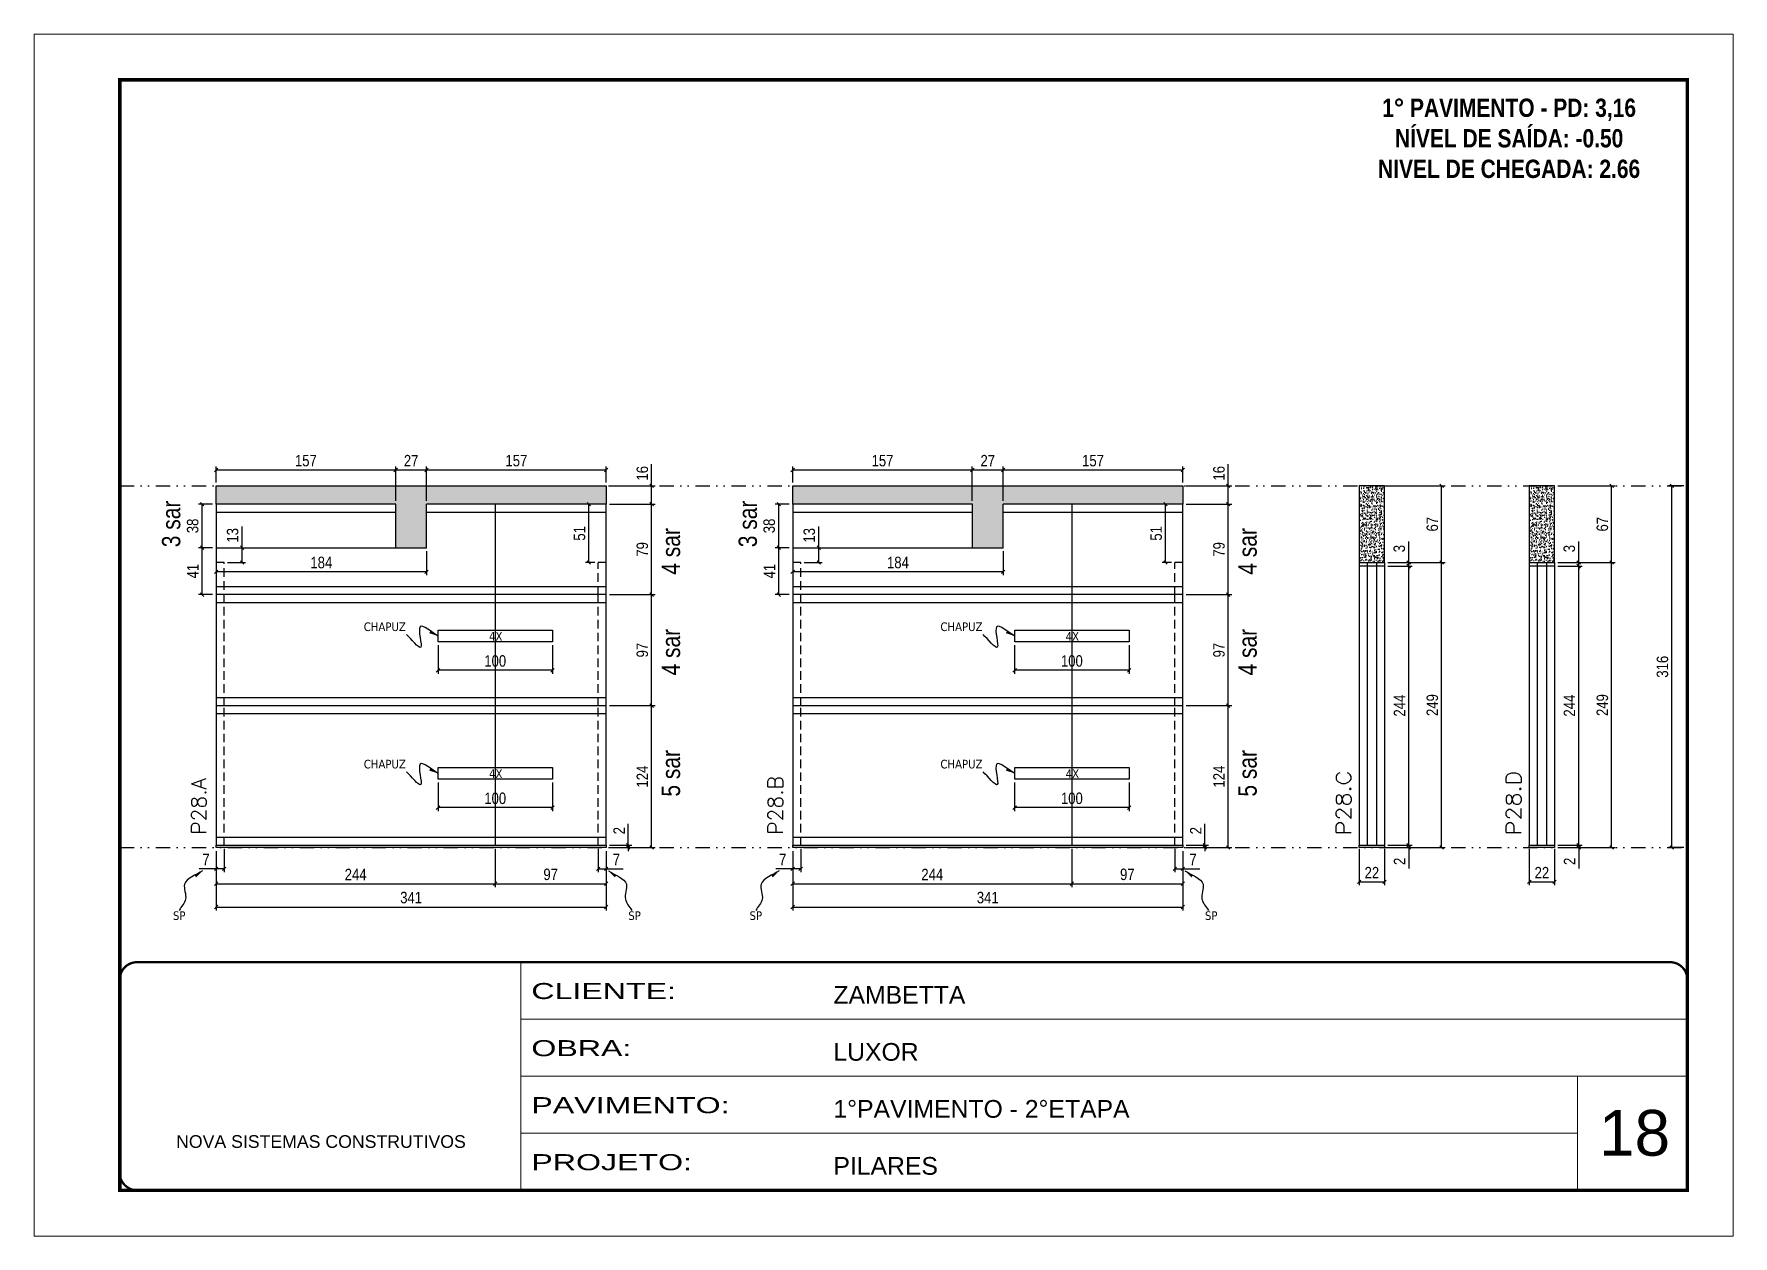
# Model space of a CAD drawing. Extents: x 14400 to 20667, y -21631 to 6985.
# Drawn here: x 16012 to 17497, y 1340 to 2390 of the extents above; entities that cross this region are included whole.
import ezdxf

# ---------------------------------------------------------------- set-up
doc = ezdxf.new("R2010")
doc.units = 0
for name, pattern in [('CONTINUO', [0]), ('DASHED', [0.75, 0.5, -0.25]), ('DIVIDE2', [0.625, 0.25, -0.125, 0, -0.125, 0, -0.125]), ('HIDDEN', [0.375, 0.25, -0.125])]:
    doc.linetypes.add(name, pattern=pattern)
for name, color, linetype, lineweight in [('CARIMBO', 255, 'Continuous', 9), ('Folhas', 255, 'Continuous', 9), ('SARRAFO DE PRESSAO', 251, 'DASHED', 9), ('Texto Seção', 7, 'Continuous', 15)]:
    doc.layers.add(name, color=color, linetype=linetype, lineweight=lineweight)
for name, color, linetype in [('COTA', 241, 'Continuous'), ('NOMENCLATURA', 7, 'Continuous'), ('Nível', 160, 'Continuous'), ('Painéis', 200, 'Continuous'), ('SARR_2.2x10', 60, 'Continuous'), ('SARR_2.2x7', 40, 'Continuous'), ('texto', 7, 'Continuous')]:
    doc.layers.add(name, color=color, linetype=linetype)
doc.styles.add('ARIAL', font='arial.ttf')
doc.styles.add('ARIAL_NARROW', font='ARIALN.TTF', dxfattribs={"height": 0.2})
doc.styles.add('COTA TECNICA', font='techl___.ttf', dxfattribs={"height": 10})
doc.styles.add('COTA TECNICA-50', font='techl___.ttf', dxfattribs={"height": 10})
doc.styles.add('REGUA-120', font='ROMANS.shx', dxfattribs={"height": 15})
doc.styles.add('ROMANC', font='techb___.ttf', dxfattribs={"height": 2.5})
doc.styles.get("Standard").update_dxf_attribs({"font": 'arial.ttf'})
doc.styles.add('Tecnologia', font='')
doc.styles.get('Tecnologia').set_extended_font_data('Forgotten Futurist')
doc.dimstyles.new('COTA PAINEL-50', dxfattribs={"dimtxt": 10, "dimasz": 3, "dimexe": 3, "dimexo": 3, "dimgap": 3, "dimtad": 1, "dimdec": 1, "dimzin": 12, "dimdsep": 46, "dimtxsty": 'COTA TECNICA-50', "dimblk1": 'OBLIQUE', "dimblk2": 'OBLIQUE', "dimsah": 1, "dimcen": 0.9, "dimclrd": 4, "dimclre": 4, "dimclrt": 240, "dimadec": 1, "dimazin": 3, "dimtfac": 1, "dimtdec": 1, "dimtmove": 0, "dimatfit": 3, "dimfxl": 1, "dimtolj": 1, "dimtzin": 12, "dimarcsym": 0})
doc.dimstyles.new('PAINEL', dxfattribs={"dimtxt": 10, "dimasz": 3, "dimexe": 3, "dimexo": 3, "dimgap": 3, "dimtad": 1, "dimdec": 1, "dimzin": 12, "dimdsep": 46, "dimtxsty": 'COTA TECNICA', "dimblk1": 'OBLIQUE', "dimblk2": 'OBLIQUE', "dimsah": 1, "dimcen": 0.9, "dimclrd": 4, "dimclre": 4, "dimclrt": 240, "dimadec": 1, "dimazin": 3, "dimtfac": 1, "dimtdec": 1, "dimtmove": 0, "dimatfit": 3, "dimfxl": 1, "dimtolj": 1, "dimtzin": 12, "dimarcsym": 0})
doc.dimstyles.get("Standard").update_dxf_attribs({"dimtxt": 0.18, "dimasz": 0.18, "dimexe": 0.18, "dimexo": 0.0625, "dimgap": 0.09, "dimtad": 0, "dimtih": 1, "dimtoh": 1, "dimdec": 4, "dimzin": 0, "dimdsep": 46, "dimtxsty": 'Standard', "dimcen": 0.09, "dimadec": 0, "dimazin": 0, "dimtfac": 1, "dimtdec": 4, "dimtofl": 0, "dimtmove": 0, "dimatfit": 3, "dimfxl": 1, "dimtolj": 1, "dimtzin": 0, "dimarcsym": 0})

msp = doc.modelspace()

# ---------------------------------------------------------------- texts
at = {"layer": 'CARIMBO', "style": 'ARIAL'}
msp.add_text('18', height=40, dxfattribs=at).set_placement((17379.83, 1410.57))
at = {"layer": 'NOMENCLATURA', "style": 'ARIAL_NARROW'}
for s, p in [('3 sar', (16139.84, 1942.08)), ('3 sar', (16643.83, 1942.08)), ('4 sar', (16576.66, 1918.07)), ('4 sar', (17080.65, 1918.07)), ('4 sar', (16576.66, 1830.07)), ('4 sar', (17080.65, 1830.07)), ('5 sar', (16576.66, 1724.23)), ('5 sar', (17080.65, 1724.23))]:
    msp.add_text(s, height=16, rotation=90, dxfattribs=at).set_placement(p)
at = {"layer": 'NOMENCLATURA', "color": 2, "insert": (17301.29, 2334.01), "char_height": 16, "attachment_point": 2, "style": 'ROMANC'}
msp.add_mtext_dynamic_manual_height_columns('1° PAVIMENTO - PD: 3,16\\PNÍVEL DE SAÍDA: -0.50\\PNIVEL DE CHEGADA: 2.66', width=432.3511, gutter_width=1, heights=[0], dxfattribs=at)
at = {"layer": 'texto', "color": 0, "char_height": 7.5, "attachment_point": 5}
for s, insert in [('{\\fTahoma|b0|i0|c0|p34;\\C4;CHAPUZ}', (16318.59, 1872.57)), ('{\\fTahoma|b0|i0|c0|p34;\\C4;CHAPUZ}', (16822.58, 1872.57)), ('{\\fTahoma|b0|i0|c0|p34;\\C4;4X}', (16415.54, 1864.26)), ('{\\fTahoma|b0|i0|c0|p34;\\C4;4X}', (16919.53, 1864.26)), ('{\\fTahoma|b0|i0|c0|p34;\\C4;CHAPUZ}', (16318.59, 1752.57)), ('{\\fTahoma|b0|i0|c0|p34;\\C4;CHAPUZ}', (16822.58, 1752.57)), ('{\\fTahoma|b0|i0|c0|p34;\\C4;4X}', (16415.54, 1744.26)), ('{\\fTahoma|b0|i0|c0|p34;\\C4;4X}', (16919.53, 1744.26)), ('{\\fTahoma|b0|i0|c0|p34;\\C4;SP}', (16138.9, 1620.22)), ('{\\fTahoma|b0|i0|c0|p34;\\C4;SP}', (16536.92, 1620.22)), ('{\\fTahoma|b0|i0|c0|p34;\\C4;SP}', (16642.89, 1620.22)), ('{\\fTahoma|b0|i0|c0|p34;\\C4;SP}', (17040.91, 1620.22))]:
    msp.add_mtext(s, dxfattribs=dict(at, insert=insert))
at = {"layer": 'Texto Seção', "style": 'REGUA-120', "width": 1.1}
for s, p in [('P28.C', (17163.09, 1690.47)), ('P28.D', (17311.67, 1690.47))]:
    msp.add_text(s, height=13, rotation=90, dxfattribs=at).set_placement(p)
at = {"layer": 'Texto Seção', "char_height": 13, "width": 285.3299, "attachment_point": 7, "rotation": 90, "style": 'REGUA-120'}
for s, insert in [('P28.A', (16162.53, 1690.96)), ('P28.B', (16666.51, 1690.96))]:
    msp.add_mtext(s, dxfattribs=dict(at, insert=insert))

# ---------------------------------------------------------------- blocks, each defined once
blk = doc.blocks.new('9999999999')
at = {"color": 30, "linetype": 'CONTINUO'}
for p, q in [((98564.6, 34230.2), (98564.6, 34429.4)), ((98564.6, 34379.6), (99584, 34379.6)), ((98564.6, 34329.8), (99488, 34329.8)), ((99584, 34329.8), (99488, 34329.8)), ((99488, 34329.8), (99488, 34230.2)), ((98564.6, 34280), (99488, 34280))]:
    blk.add_line(p, q, dxfattribs=at)
at = {"color": 30, "linetype": 'CONTINUO', "const_width": 2}
blk.add_lwpolyline([(99584, 34230.2), (99584, 34414.4, 0.414214), (99569, 34429.4), (98229, 34429.4, 0.414214), (98214, 34414.4), (98214, 34245.2, 0.414214), (98229, 34230.2), (99584, 34230.2)], format="xyb", dxfattribs=at)
at = {"layer": 'Folhas'}
blk.add_lwpolyline([(98139, 34190.2), (99624, 34190.2), (99624, 35240.2), (98139, 35240.2)], close=True, dxfattribs=at)
at = {"layer": 'Folhas', "color": 30, "const_width": 3}
blk.add_lwpolyline([(98214, 34230.2), (99584, 34230.2), (99584, 35200.2), (98214, 35200.2)], close=True, dxfattribs=at)
at = {"color": 7, "linetype": 'Continuous', "ltscale": 5, "style": 'ARIAL'}
for s, height, p in [('ZAMBETTA', 15.48, (98837.7, 34393.1)), ('LUXOR', 15.48, (98837.7, 34343.3)), ('1°PAVIMENTO - 2°ETAPA', 15.483, (98837.7, 34293.5)), ('NOVA SISTEMAS CONSTRUTIVOS', 11.059, (98263.2, 34267.2)), ('PILARES', 15.48, (98837.7, 34243.7))]:
    blk.add_text(s, height=height, dxfattribs=at).set_placement(p)
at = {"layer": 'Folhas', "color": 7, "style": 'Tecnologia', "width": 1.5}
for s, p in [('CLIENTE:', (98573.7, 34397.2)), ('OBRA:', (98573.7, 34347.3)), ('PAVIMENTO:', (98573.7, 34297.5)), ('PROJETO:', (98573.7, 34247.7))]:
    blk.add_text(s, height=14, dxfattribs=at).set_placement(p)
blk = doc.blocks.new('_Oblique')
at = {"color": 0, "linetype": 'ByBlock', "lineweight": -2}
blk.add_line((-0.5, -0.5), (0.5, 0.5), dxfattribs=at)
blk = doc.blocks.new('*D1048')
at = {"layer": 'COTA', "color": 4, "lineweight": -2, "transparency": 16777216}
for p, q in [((16178.1, 1678.7), (16178.1, 1658.2)), ((16171.1, 1676.7), (16171.1, 1658.2)), ((16171.1, 1661.2), (16156.4, 1661.2)), ((16178.1, 1661.2), (16171.1, 1661.2))]:
    blk.add_line(p, q, dxfattribs=at)
at = {"layer": 'Defpoints', "color": 0, "transparency": 16777216}
for p in [(16171.1, 1679.7), (16178.1, 1681.7), (16171.1, 1661.2)]:
    blk.add_point(p, dxfattribs=at)
at = {"layer": 'COTA', "color": 4, "lineweight": -2, "transparency": 16777216, "xscale": 3, "yscale": 3, "zscale": 3, "rotation": 180}
blk.add_blockref('_Oblique', (16171.1, 1661.2), dxfattribs=at)
at = {"layer": 'COTA', "color": 4, "lineweight": -2, "transparency": 16777216, "xscale": 3, "yscale": 3, "zscale": 3}
blk.add_blockref('_Oblique', (16178.1, 1661.2), dxfattribs=at)
at = {"layer": 'COTA', "color": 240, "transparency": 16777216, "insert": (16162.3, 1669.3), "char_height": 10, "attachment_point": 5, "style": 'COTA TECNICA-50'}
blk.add_mtext('\\A1;7', dxfattribs=at)
blk = doc.blocks.new('*D1049')
at = {"layer": 'COTA', "color": 4, "lineweight": -2, "transparency": 16777216}
for p, q in [((16505.1, 1678.7), (16505.1, 1658.2)), ((16512.1, 1676.7), (16512.1, 1658.2)), ((16505.1, 1661.2), (16512.1, 1661.2)), ((16512.1, 1661.2), (16526.9, 1661.2))]:
    blk.add_line(p, q, dxfattribs=at)
at = {"layer": 'Defpoints', "color": 0, "transparency": 16777216}
for p in [(16505.1, 1681.7), (16512.1, 1679.7), (16512.1, 1661.2)]:
    blk.add_point(p, dxfattribs=at)
at = {"layer": 'COTA', "color": 4, "lineweight": -2, "transparency": 16777216, "xscale": 3, "yscale": 3, "zscale": 3, "rotation": 180}
blk.add_blockref('_Oblique', (16505.1, 1661.2), dxfattribs=at)
at = {"layer": 'COTA', "color": 4, "lineweight": -2, "transparency": 16777216, "xscale": 3, "yscale": 3, "zscale": 3}
blk.add_blockref('_Oblique', (16512.1, 1661.2), dxfattribs=at)
at = {"layer": 'COTA', "color": 240, "transparency": 16777216, "insert": (16521, 1669.3), "char_height": 10, "attachment_point": 5, "style": 'COTA TECNICA-50'}
blk.add_mtext('\\A1;7', dxfattribs=at)
blk = doc.blocks.new('*D1050')
at = {"layer": 'COTA', "color": 4, "lineweight": -2, "transparency": 16777216}
for p, q in [((16531.4, 1681.7), (16531.4, 1700.5)), ((16515.1, 1681.7), (16534.4, 1681.7)), ((16515.1, 1679.7), (16534.4, 1679.7)), ((16531.4, 1679.7), (16531.4, 1681.7)), ((16531.4, 1679.7), (16531.4, 1676.7))]:
    blk.add_line(p, q, dxfattribs=at)
at = {"layer": 'Defpoints', "color": 0, "transparency": 16777216}
for p in [(16512.1, 1681.7), (16512.1, 1679.7), (16531.4, 1679.7)]:
    blk.add_point(p, dxfattribs=at)
at = {"layer": 'COTA', "color": 4, "lineweight": -2, "transparency": 16777216, "xscale": 3, "yscale": 3, "zscale": 3}
for p, rotation in [((16531.4, 1681.7), 270), ((16531.4, 1679.7), 90)]:
    blk.add_blockref('_Oblique', p, dxfattribs=dict(at, rotation=rotation))
at = {"layer": 'COTA', "color": 240, "transparency": 16777216, "insert": (16523.4, 1694.5), "char_height": 10, "attachment_point": 5, "rotation": 90, "style": 'COTA TECNICA-50'}
blk.add_mtext('\\A1;2', dxfattribs=at)
blk = doc.blocks.new('*D1051')
at = {"layer": 'COTA', "color": 4, "lineweight": -2, "transparency": 16777216}
for p, q in [((16415.1, 1678.7), (16415.1, 1645.2)), ((16171.1, 1676.7), (16171.1, 1645.2)), ((16171.1, 1648.2), (16415.1, 1648.2))]:
    blk.add_line(p, q, dxfattribs=at)
at = {"layer": 'Defpoints', "color": 0, "transparency": 16777216}
for p in [(16171.1, 1679.7), (16415.1, 1681.7), (16415.1, 1648.2)]:
    blk.add_point(p, dxfattribs=at)
at = {"layer": 'COTA', "color": 4, "lineweight": -2, "transparency": 16777216, "xscale": 3, "yscale": 3, "zscale": 3, "rotation": 180}
blk.add_blockref('_Oblique', (16171.1, 1648.2), dxfattribs=at)
at = {"layer": 'COTA', "color": 4, "lineweight": -2, "transparency": 16777216, "xscale": 3, "yscale": 3, "zscale": 3}
blk.add_blockref('_Oblique', (16415.1, 1648.2), dxfattribs=at)
at = {"layer": 'COTA', "color": 240, "transparency": 16777216, "insert": (16293.1, 1656.2), "char_height": 10, "attachment_point": 5, "style": 'COTA TECNICA-50'}
blk.add_mtext('\\A1;244', dxfattribs=at)
blk = doc.blocks.new('*D1052')
at = {"layer": 'COTA', "color": 4, "lineweight": -2, "transparency": 16777216}
for p, q in [((16415.1, 1678.7), (16415.1, 1645.2)), ((16512.1, 1676.7), (16512.1, 1645.2)), ((16415.1, 1648.2), (16512.1, 1648.2))]:
    blk.add_line(p, q, dxfattribs=at)
at = {"layer": 'Defpoints', "color": 0, "transparency": 16777216}
for p in [(16415.1, 1681.7), (16512.1, 1679.7), (16512.1, 1648.2)]:
    blk.add_point(p, dxfattribs=at)
at = {"layer": 'COTA', "color": 4, "lineweight": -2, "transparency": 16777216, "xscale": 3, "yscale": 3, "zscale": 3, "rotation": 180}
blk.add_blockref('_Oblique', (16415.1, 1648.2), dxfattribs=at)
at = {"layer": 'COTA', "color": 4, "lineweight": -2, "transparency": 16777216, "xscale": 3, "yscale": 3, "zscale": 3}
blk.add_blockref('_Oblique', (16512.1, 1648.2), dxfattribs=at)
at = {"layer": 'COTA', "color": 240, "transparency": 16777216, "insert": (16463.6, 1656.3), "char_height": 10, "attachment_point": 5, "style": 'COTA TECNICA-50'}
blk.add_mtext('\\A1;97', dxfattribs=at)
blk = doc.blocks.new('*D1053')
at = {"layer": 'COTA', "color": 4, "linetype": 'ByBlock', "lineweight": -2, "transparency": 16777216}
for p, q in [((16365.1, 1736.6), (16365.1, 1711.6)), ((16465.1, 1736.6), (16465.1, 1711.6)), ((16465.1, 1714.6), (16365.1, 1714.6))]:
    blk.add_line(p, q, dxfattribs=at)
at = {"layer": 'Defpoints', "color": 0, "linetype": 'ByBlock', "transparency": 16777216}
for p in [(16365.1, 1739.6), (16465.1, 1739.6), (16365.1, 1714.6)]:
    blk.add_point(p, dxfattribs=at)
at = {"layer": 'COTA', "color": 4, "linetype": 'ByBlock', "lineweight": -2, "transparency": 16777216, "xscale": 3, "yscale": 3, "zscale": 3, "rotation": 180}
blk.add_blockref('_Oblique', (16365.1, 1714.6), dxfattribs=at)
at = {"layer": 'COTA', "color": 4, "linetype": 'ByBlock', "lineweight": -2, "transparency": 16777216, "xscale": 3, "yscale": 3, "zscale": 3}
blk.add_blockref('_Oblique', (16465.1, 1714.6), dxfattribs=at)
at = {"layer": 'COTA', "color": 240, "linetype": 'ByBlock', "transparency": 16777216, "insert": (16415.1, 1722.7), "char_height": 10, "attachment_point": 5, "style": 'COTA TECNICA'}
blk.add_mtext('\\A1;100', dxfattribs=at)
blk = doc.blocks.new('*D1054')
at = {"layer": 'COTA', "color": 4, "lineweight": -2, "transparency": 16777216}
for p, q in [((16515.1, 1803.7), (16554.8, 1803.7)), ((16551.8, 1679.7), (16551.8, 1803.7)), ((16515.1, 1679.7), (16554.8, 1679.7))]:
    blk.add_line(p, q, dxfattribs=at)
at = {"layer": 'Defpoints', "color": 0, "transparency": 16777216}
for p in [(16512.1, 1803.7), (16551.8, 1803.7), (16512.1, 1679.7)]:
    blk.add_point(p, dxfattribs=at)
at = {"layer": 'COTA', "color": 4, "lineweight": -2, "transparency": 16777216, "xscale": 3, "yscale": 3, "zscale": 3}
for p, rotation in [((16551.8, 1803.7), 90), ((16551.8, 1679.7), 270)]:
    blk.add_blockref('_Oblique', p, dxfattribs=dict(at, rotation=rotation))
at = {"layer": 'COTA', "color": 240, "transparency": 16777216, "insert": (16543.7, 1741.7), "char_height": 10, "attachment_point": 5, "rotation": 90, "style": 'COTA TECNICA'}
blk.add_mtext('\\A1;124', dxfattribs=at)
blk = doc.blocks.new('*D1055')
at = {"layer": 'COTA', "color": 4, "lineweight": -2, "transparency": 16777216}
for p, q in [((16171.1, 1676.7), (16171.1, 1624.8)), ((16512.1, 1676.7), (16512.1, 1624.8)), ((16171.1, 1627.8), (16512.1, 1627.8))]:
    blk.add_line(p, q, dxfattribs=at)
at = {"layer": 'Defpoints', "color": 0, "transparency": 16777216}
for p in [(16171.1, 1679.7), (16512.1, 1679.7), (16512.1, 1627.8)]:
    blk.add_point(p, dxfattribs=at)
at = {"layer": 'COTA', "color": 4, "lineweight": -2, "transparency": 16777216, "xscale": 3, "yscale": 3, "zscale": 3, "rotation": 180}
blk.add_blockref('_Oblique', (16171.1, 1627.8), dxfattribs=at)
at = {"layer": 'COTA', "color": 4, "lineweight": -2, "transparency": 16777216, "xscale": 3, "yscale": 3, "zscale": 3}
blk.add_blockref('_Oblique', (16512.1, 1627.8), dxfattribs=at)
at = {"layer": 'COTA', "color": 240, "transparency": 16777216, "insert": (16341.6, 1636), "char_height": 10, "attachment_point": 5, "style": 'COTA TECNICA'}
blk.add_mtext('\\A1;341', dxfattribs=at)
blk = doc.blocks.new('*D1056')
at = {"layer": 'COTA', "color": 4, "lineweight": -2, "transparency": 16777216}
for p, q in [((16515.1, 1900.7), (16554.8, 1900.7)), ((16551.8, 1803.7), (16551.8, 1900.7)), ((16515.1, 1803.7), (16554.8, 1803.7))]:
    blk.add_line(p, q, dxfattribs=at)
at = {"layer": 'Defpoints', "color": 0, "transparency": 16777216}
for p in [(16512.1, 1900.7), (16551.8, 1900.7), (16512.1, 1803.7)]:
    blk.add_point(p, dxfattribs=at)
at = {"layer": 'COTA', "color": 4, "lineweight": -2, "transparency": 16777216, "xscale": 3, "yscale": 3, "zscale": 3}
for p, rotation in [((16551.8, 1900.7), 90), ((16551.8, 1803.7), 270)]:
    blk.add_blockref('_Oblique', p, dxfattribs=dict(at, rotation=rotation))
at = {"layer": 'COTA', "color": 240, "transparency": 16777216, "insert": (16543.7, 1852.2), "char_height": 10, "attachment_point": 5, "rotation": 90, "style": 'COTA TECNICA'}
blk.add_mtext('\\A1;97', dxfattribs=at)
blk = doc.blocks.new('*D1057')
at = {"layer": 'COTA', "color": 4, "linetype": 'ByBlock', "lineweight": -2, "transparency": 16777216}
for p, q in [((16365.1, 1856.6), (16365.1, 1831.6)), ((16465.1, 1856.6), (16465.1, 1831.6)), ((16465.1, 1834.6), (16365.1, 1834.6))]:
    blk.add_line(p, q, dxfattribs=at)
at = {"layer": 'Defpoints', "color": 0, "linetype": 'ByBlock', "transparency": 16777216}
for p in [(16365.1, 1859.6), (16465.1, 1859.6), (16365.1, 1834.6)]:
    blk.add_point(p, dxfattribs=at)
at = {"layer": 'COTA', "color": 4, "linetype": 'ByBlock', "lineweight": -2, "transparency": 16777216, "xscale": 3, "yscale": 3, "zscale": 3, "rotation": 180}
blk.add_blockref('_Oblique', (16365.1, 1834.6), dxfattribs=at)
at = {"layer": 'COTA', "color": 4, "linetype": 'ByBlock', "lineweight": -2, "transparency": 16777216, "xscale": 3, "yscale": 3, "zscale": 3}
blk.add_blockref('_Oblique', (16465.1, 1834.6), dxfattribs=at)
at = {"layer": 'COTA', "color": 240, "linetype": 'ByBlock', "transparency": 16777216, "insert": (16415.1, 1842.7), "char_height": 10, "attachment_point": 5, "style": 'COTA TECNICA'}
blk.add_mtext('\\A1;100', dxfattribs=at)
blk = doc.blocks.new('*D1074')
at = {"layer": 'COTA', "color": 4, "lineweight": -2, "transparency": 16777216}
for p, q in [((17454, 1995.7), (17440.5, 1995.7)), ((17443.5, 1679.7), (17443.5, 1995.7)), ((17454, 1679.7), (17440.5, 1679.7))]:
    blk.add_line(p, q, dxfattribs=at)
at = {"layer": 'Defpoints', "color": 0, "transparency": 16777216}
for p in [(17443.5, 1995.7), (17457, 1995.7), (17457, 1679.7)]:
    blk.add_point(p, dxfattribs=at)
at = {"layer": 'COTA', "color": 4, "lineweight": -2, "transparency": 16777216, "xscale": 3, "yscale": 3, "zscale": 3}
for p, rotation in [((17443.5, 1995.7), 90), ((17443.5, 1679.7), 270)]:
    blk.add_blockref('_Oblique', p, dxfattribs=dict(at, rotation=rotation))
at = {"layer": 'COTA', "color": 240, "transparency": 16777216, "insert": (17435.3, 1837.7), "char_height": 10, "attachment_point": 5, "rotation": 90, "style": 'COTA TECNICA'}
blk.add_mtext('\\A1;316', dxfattribs=at)
blk = doc.blocks.new('*D1075')
at = {"layer": 'COTA', "color": 4, "lineweight": -2, "transparency": 16777216}
for p, q in [((16515.1, 1979.7), (16554.8, 1979.7)), ((16551.8, 1900.7), (16551.8, 1979.7)), ((16515.1, 1900.7), (16554.8, 1900.7))]:
    blk.add_line(p, q, dxfattribs=at)
at = {"layer": 'Defpoints', "color": 0, "transparency": 16777216}
for p in [(16512.1, 1979.7), (16551.8, 1979.7), (16512.1, 1900.7)]:
    blk.add_point(p, dxfattribs=at)
at = {"layer": 'COTA', "color": 4, "lineweight": -2, "transparency": 16777216, "xscale": 3, "yscale": 3, "zscale": 3}
for p, rotation in [((16551.8, 1979.7), 90), ((16551.8, 1900.7), 270)]:
    blk.add_blockref('_Oblique', p, dxfattribs=dict(at, rotation=rotation))
at = {"layer": 'COTA', "color": 240, "transparency": 16777216, "insert": (16543.7, 1940.2), "char_height": 10, "attachment_point": 5, "rotation": 90, "style": 'COTA TECNICA'}
blk.add_mtext('\\A1;79', dxfattribs=at)
blk = doc.blocks.new('*D1076')
at = {"layer": 'COTA', "color": 4, "lineweight": -2, "transparency": 16777216}
for p, q in [((16551.8, 1995.7), (16551.8, 2014.7)), ((16515.1, 1995.7), (16554.8, 1995.7)), ((16551.8, 1979.7), (16551.8, 1995.7)), ((16515.1, 1979.7), (16554.8, 1979.7))]:
    blk.add_line(p, q, dxfattribs=at)
at = {"layer": 'Defpoints', "color": 0, "transparency": 16777216}
for p in [(16512.1, 1995.7), (16551.8, 1995.7), (16512.1, 1979.7)]:
    blk.add_point(p, dxfattribs=at)
at = {"layer": 'COTA', "color": 4, "lineweight": -2, "transparency": 16777216, "xscale": 3, "yscale": 3, "zscale": 3}
for p, rotation in [((16551.8, 1995.7), 90), ((16551.8, 1979.7), 270)]:
    blk.add_blockref('_Oblique', p, dxfattribs=dict(at, rotation=rotation))
at = {"layer": 'COTA', "color": 240, "transparency": 16777216, "insert": (16543.7, 2006.7), "char_height": 10, "attachment_point": 5, "rotation": 90, "style": 'COTA TECNICA'}
blk.add_mtext('\\A1;16', dxfattribs=at)
blk = doc.blocks.new('*D1077')
at = {"layer": 'COTA', "color": 4, "lineweight": -2, "transparency": 16777216}
for p, q in [((16502.1, 1979.7), (16493.9, 1979.7)), ((16496.9, 1928.7), (16496.9, 1979.7)), ((16502.1, 1928.7), (16493.9, 1928.7))]:
    blk.add_line(p, q, dxfattribs=at)
at = {"layer": 'Defpoints', "color": 0, "transparency": 16777216}
for p in [(16496.9, 1979.7), (16505.1, 1979.7), (16505.1, 1928.7)]:
    blk.add_point(p, dxfattribs=at)
at = {"layer": 'COTA', "color": 4, "lineweight": -2, "transparency": 16777216, "xscale": 3, "yscale": 3, "zscale": 3}
for p, rotation in [((16496.9, 1979.7), 90), ((16496.9, 1928.7), 270)]:
    blk.add_blockref('_Oblique', p, dxfattribs=dict(at, rotation=rotation))
at = {"layer": 'COTA', "color": 240, "transparency": 16777216, "insert": (16488.8, 1954.2), "char_height": 10, "attachment_point": 5, "rotation": 90, "style": 'COTA TECNICA'}
blk.add_mtext('\\A1;51', dxfattribs=at)
blk = doc.blocks.new('*D1078')
at = {"layer": 'COTA', "color": 4, "lineweight": -2, "transparency": 16777216}
for p, q in [((16168.1, 1941.7), (16155.9, 1941.7)), ((16158.9, 1900.7), (16158.9, 1941.7)), ((16168.1, 1900.7), (16155.9, 1900.7))]:
    blk.add_line(p, q, dxfattribs=at)
at = {"layer": 'Defpoints', "color": 0, "transparency": 16777216}
for p in [(16158.9, 1941.7), (16171.1, 1941.7), (16171.1, 1900.7)]:
    blk.add_point(p, dxfattribs=at)
at = {"layer": 'COTA', "color": 4, "lineweight": -2, "transparency": 16777216, "xscale": 3, "yscale": 3, "zscale": 3}
for p, rotation in [((16158.9, 1941.7), 90), ((16158.9, 1900.7), 270)]:
    blk.add_blockref('_Oblique', p, dxfattribs=dict(at, rotation=rotation))
at = {"layer": 'COTA', "color": 240, "transparency": 16777216, "insert": (16150.8, 1921.2), "char_height": 10, "attachment_point": 5, "rotation": 90, "style": 'COTA TECNICA'}
blk.add_mtext('\\A1;41', dxfattribs=at)
blk = doc.blocks.new('*D1079')
at = {"layer": 'COTA', "color": 4, "lineweight": -2, "transparency": 16777216}
for p, q in [((16168.1, 1979.7), (16155.9, 1979.7)), ((16158.9, 1941.7), (16158.9, 1979.7)), ((16168.1, 1941.7), (16155.9, 1941.7))]:
    blk.add_line(p, q, dxfattribs=at)
at = {"layer": 'Defpoints', "color": 0, "transparency": 16777216}
for p in [(16158.9, 1979.7), (16171.1, 1979.7), (16171.1, 1941.7)]:
    blk.add_point(p, dxfattribs=at)
at = {"layer": 'COTA', "color": 4, "lineweight": -2, "transparency": 16777216, "xscale": 3, "yscale": 3, "zscale": 3}
for p, rotation in [((16158.9, 1979.7), 90), ((16158.9, 1941.7), 270)]:
    blk.add_blockref('_Oblique', p, dxfattribs=dict(at, rotation=rotation))
at = {"layer": 'COTA', "color": 240, "transparency": 16777216, "insert": (16150.7, 1960.7), "char_height": 10, "attachment_point": 5, "rotation": 90, "style": 'COTA TECNICA'}
blk.add_mtext('\\A1;38', dxfattribs=at)
blk = doc.blocks.new('*D1080')
at = {"layer": 'COTA', "color": 4, "lineweight": -2, "transparency": 16777216}
for p, q in [((16193.9, 1941.7), (16193.9, 1960.2)), ((16181.1, 1941.7), (16196.9, 1941.7)), ((16193.9, 1928.7), (16193.9, 1941.7)), ((16181.1, 1928.7), (16196.9, 1928.7))]:
    blk.add_line(p, q, dxfattribs=at)
at = {"layer": 'Defpoints', "color": 0, "transparency": 16777216}
for p in [(16178.1, 1941.7), (16193.9, 1941.7), (16178.1, 1928.7)]:
    blk.add_point(p, dxfattribs=at)
at = {"layer": 'COTA', "color": 4, "lineweight": -2, "transparency": 16777216, "xscale": 3, "yscale": 3, "zscale": 3}
for p, rotation in [((16193.9, 1941.7), 90), ((16193.9, 1928.7), 270)]:
    blk.add_blockref('_Oblique', p, dxfattribs=dict(at, rotation=rotation))
at = {"layer": 'COTA', "color": 240, "transparency": 16777216, "insert": (16185.6, 1952.5), "char_height": 10, "attachment_point": 5, "rotation": 90, "style": 'COTA TECNICA'}
blk.add_mtext('\\A1;13', dxfattribs=at)
blk = doc.blocks.new('*D1081')
at = {"layer": 'COTA', "color": 4, "lineweight": -2, "transparency": 16777216}
for p, q in [((16171.1, 1998.7), (16171.1, 2012.6)), ((16171.1, 2009.6), (16328.1, 2009.6)), ((16328.1, 1982.7), (16328.1, 2012.6))]:
    blk.add_line(p, q, dxfattribs=at)
at = {"layer": 'Defpoints', "color": 0, "transparency": 16777216}
for p in [(16328.1, 2009.6), (16171.1, 1995.7), (16328.1, 1979.7)]:
    blk.add_point(p, dxfattribs=at)
at = {"layer": 'COTA', "color": 4, "lineweight": -2, "transparency": 16777216, "xscale": 3, "yscale": 3, "zscale": 3, "rotation": 180}
blk.add_blockref('_Oblique', (16171.1, 2009.6), dxfattribs=at)
at = {"layer": 'COTA', "color": 4, "lineweight": -2, "transparency": 16777216, "xscale": 3, "yscale": 3, "zscale": 3}
blk.add_blockref('_Oblique', (16328.1, 2009.6), dxfattribs=at)
at = {"layer": 'COTA', "color": 240, "transparency": 16777216, "insert": (16249.6, 2017.7), "char_height": 10, "attachment_point": 5, "style": 'COTA TECNICA'}
blk.add_mtext('\\A1;157', dxfattribs=at)
blk = doc.blocks.new('*D1082')
at = {"layer": 'COTA', "color": 4, "lineweight": -2, "transparency": 16777216}
for p, q in [((16328.1, 1982.7), (16328.1, 2012.6)), ((16328.1, 2009.6), (16355.1, 2009.6)), ((16355.1, 1982.7), (16355.1, 2012.6))]:
    blk.add_line(p, q, dxfattribs=at)
at = {"layer": 'Defpoints', "color": 0, "transparency": 16777216}
for p in [(16355.1, 2009.6), (16328.1, 1979.7), (16355.1, 1979.7)]:
    blk.add_point(p, dxfattribs=at)
at = {"layer": 'COTA', "color": 4, "lineweight": -2, "transparency": 16777216, "xscale": 3, "yscale": 3, "zscale": 3, "rotation": 180}
blk.add_blockref('_Oblique', (16328.1, 2009.6), dxfattribs=at)
at = {"layer": 'COTA', "color": 4, "lineweight": -2, "transparency": 16777216, "xscale": 3, "yscale": 3, "zscale": 3}
blk.add_blockref('_Oblique', (16355.1, 2009.6), dxfattribs=at)
at = {"layer": 'COTA', "color": 240, "transparency": 16777216, "insert": (16341.6, 2017.7), "char_height": 10, "attachment_point": 5, "style": 'COTA TECNICA'}
blk.add_mtext('\\A1;27', dxfattribs=at)
blk = doc.blocks.new('*D1083')
at = {"layer": 'COTA', "color": 4, "lineweight": -2, "transparency": 16777216}
for p, q in [((16355.1, 1982.7), (16355.1, 2012.6)), ((16355.1, 2009.6), (16512.1, 2009.6)), ((16512.1, 1998.7), (16512.1, 2012.6))]:
    blk.add_line(p, q, dxfattribs=at)
at = {"layer": 'Defpoints', "color": 0, "transparency": 16777216}
for p in [(16512.1, 2009.6), (16512.1, 1995.7), (16355.1, 1979.7)]:
    blk.add_point(p, dxfattribs=at)
at = {"layer": 'COTA', "color": 4, "lineweight": -2, "transparency": 16777216, "xscale": 3, "yscale": 3, "zscale": 3, "rotation": 180}
blk.add_blockref('_Oblique', (16355.1, 2009.6), dxfattribs=at)
at = {"layer": 'COTA', "color": 4, "lineweight": -2, "transparency": 16777216, "xscale": 3, "yscale": 3, "zscale": 3}
blk.add_blockref('_Oblique', (16512.1, 2009.6), dxfattribs=at)
at = {"layer": 'COTA', "color": 240, "transparency": 16777216, "insert": (16433.6, 2017.7), "char_height": 10, "attachment_point": 5, "style": 'COTA TECNICA'}
blk.add_mtext('\\A1;157', dxfattribs=at)
blk = doc.blocks.new('*D1084')
at = {"layer": 'COTA', "color": 4, "lineweight": -2, "transparency": 16777216}
for p, q in [((16171.1, 1938.7), (16171.1, 1917.6)), ((16355.1, 1938.7), (16355.1, 1917.6)), ((16355.1, 1920.6), (16171.1, 1920.6))]:
    blk.add_line(p, q, dxfattribs=at)
at = {"layer": 'Defpoints', "color": 0, "transparency": 16777216}
for p in [(16171.1, 1941.7), (16355.1, 1941.7), (16171.1, 1920.6)]:
    blk.add_point(p, dxfattribs=at)
at = {"layer": 'COTA', "color": 4, "lineweight": -2, "transparency": 16777216, "xscale": 3, "yscale": 3, "zscale": 3, "rotation": 180}
blk.add_blockref('_Oblique', (16171.1, 1920.6), dxfattribs=at)
at = {"layer": 'COTA', "color": 4, "lineweight": -2, "transparency": 16777216, "xscale": 3, "yscale": 3, "zscale": 3}
blk.add_blockref('_Oblique', (16355.1, 1920.6), dxfattribs=at)
at = {"layer": 'COTA', "color": 240, "transparency": 16777216, "insert": (16263.1, 1928.7), "char_height": 10, "attachment_point": 5, "style": 'COTA TECNICA'}
blk.add_mtext('\\A1;184', dxfattribs=at)
blk = doc.blocks.new('*D1058')
at = {"layer": 'COTA', "color": 4, "lineweight": -2, "transparency": 16777216}
for p, q in [((16682.1, 1678.7), (16682.1, 1658.2)), ((16675.1, 1676.7), (16675.1, 1658.2)), ((16675.1, 1661.2), (16660.4, 1661.2)), ((16682.1, 1661.2), (16675.1, 1661.2))]:
    blk.add_line(p, q, dxfattribs=at)
at = {"layer": 'Defpoints', "color": 0, "transparency": 16777216}
for p in [(16675.1, 1679.7), (16682.1, 1681.7), (16675.1, 1661.2)]:
    blk.add_point(p, dxfattribs=at)
at = {"layer": 'COTA', "color": 4, "lineweight": -2, "transparency": 16777216, "xscale": 3, "yscale": 3, "zscale": 3, "rotation": 180}
blk.add_blockref('_Oblique', (16675.1, 1661.2), dxfattribs=at)
at = {"layer": 'COTA', "color": 4, "lineweight": -2, "transparency": 16777216, "xscale": 3, "yscale": 3, "zscale": 3}
blk.add_blockref('_Oblique', (16682.1, 1661.2), dxfattribs=at)
at = {"layer": 'COTA', "color": 240, "transparency": 16777216, "insert": (16666.3, 1669.3), "char_height": 10, "attachment_point": 5, "style": 'COTA TECNICA-50'}
blk.add_mtext('\\A1;7', dxfattribs=at)
blk = doc.blocks.new('*D1059')
at = {"layer": 'COTA', "color": 4, "lineweight": -2, "transparency": 16777216}
for p, q in [((17009.1, 1678.7), (17009.1, 1658.2)), ((17016.1, 1676.7), (17016.1, 1658.2)), ((17009.1, 1661.2), (17016.1, 1661.2)), ((17016.1, 1661.2), (17030.9, 1661.2))]:
    blk.add_line(p, q, dxfattribs=at)
at = {"layer": 'Defpoints', "color": 0, "transparency": 16777216}
for p in [(17009.1, 1681.7), (17016.1, 1679.7), (17016.1, 1661.2)]:
    blk.add_point(p, dxfattribs=at)
at = {"layer": 'COTA', "color": 4, "lineweight": -2, "transparency": 16777216, "xscale": 3, "yscale": 3, "zscale": 3, "rotation": 180}
blk.add_blockref('_Oblique', (17009.1, 1661.2), dxfattribs=at)
at = {"layer": 'COTA', "color": 4, "lineweight": -2, "transparency": 16777216, "xscale": 3, "yscale": 3, "zscale": 3}
blk.add_blockref('_Oblique', (17016.1, 1661.2), dxfattribs=at)
at = {"layer": 'COTA', "color": 240, "transparency": 16777216, "insert": (17025, 1669.3), "char_height": 10, "attachment_point": 5, "style": 'COTA TECNICA-50'}
blk.add_mtext('\\A1;7', dxfattribs=at)
blk = doc.blocks.new('*D1060')
at = {"layer": 'COTA', "color": 4, "lineweight": -2, "transparency": 16777216}
for p, q in [((17035.4, 1681.7), (17035.4, 1700.5)), ((17019.1, 1681.7), (17038.4, 1681.7)), ((17019.1, 1679.7), (17038.4, 1679.7)), ((17035.4, 1679.7), (17035.4, 1681.7)), ((17035.4, 1679.7), (17035.4, 1676.7))]:
    blk.add_line(p, q, dxfattribs=at)
at = {"layer": 'Defpoints', "color": 0, "transparency": 16777216}
for p in [(17016.1, 1681.7), (17016.1, 1679.7), (17035.4, 1679.7)]:
    blk.add_point(p, dxfattribs=at)
at = {"layer": 'COTA', "color": 4, "lineweight": -2, "transparency": 16777216, "xscale": 3, "yscale": 3, "zscale": 3}
for p, rotation in [((17035.4, 1681.7), 270), ((17035.4, 1679.7), 90)]:
    blk.add_blockref('_Oblique', p, dxfattribs=dict(at, rotation=rotation))
at = {"layer": 'COTA', "color": 240, "transparency": 16777216, "insert": (17027.4, 1694.5), "char_height": 10, "attachment_point": 5, "rotation": 90, "style": 'COTA TECNICA-50'}
blk.add_mtext('\\A1;2', dxfattribs=at)
blk = doc.blocks.new('*D1061')
at = {"layer": 'COTA', "color": 4, "lineweight": -2, "transparency": 16777216}
for p, q in [((16919.1, 1678.7), (16919.1, 1645.2)), ((16675.1, 1676.7), (16675.1, 1645.2)), ((16675.1, 1648.2), (16919.1, 1648.2))]:
    blk.add_line(p, q, dxfattribs=at)
at = {"layer": 'Defpoints', "color": 0, "transparency": 16777216}
for p in [(16675.1, 1679.7), (16919.1, 1681.7), (16919.1, 1648.2)]:
    blk.add_point(p, dxfattribs=at)
at = {"layer": 'COTA', "color": 4, "lineweight": -2, "transparency": 16777216, "xscale": 3, "yscale": 3, "zscale": 3, "rotation": 180}
blk.add_blockref('_Oblique', (16675.1, 1648.2), dxfattribs=at)
at = {"layer": 'COTA', "color": 4, "lineweight": -2, "transparency": 16777216, "xscale": 3, "yscale": 3, "zscale": 3}
blk.add_blockref('_Oblique', (16919.1, 1648.2), dxfattribs=at)
at = {"layer": 'COTA', "color": 240, "transparency": 16777216, "insert": (16797.1, 1656.2), "char_height": 10, "attachment_point": 5, "style": 'COTA TECNICA-50'}
blk.add_mtext('\\A1;244', dxfattribs=at)
blk = doc.blocks.new('*D1062')
at = {"layer": 'COTA', "color": 4, "lineweight": -2, "transparency": 16777216}
for p, q in [((16919.1, 1678.7), (16919.1, 1645.2)), ((17016.1, 1676.7), (17016.1, 1645.2)), ((16919.1, 1648.2), (17016.1, 1648.2))]:
    blk.add_line(p, q, dxfattribs=at)
at = {"layer": 'Defpoints', "color": 0, "transparency": 16777216}
for p in [(16919.1, 1681.7), (17016.1, 1679.7), (17016.1, 1648.2)]:
    blk.add_point(p, dxfattribs=at)
at = {"layer": 'COTA', "color": 4, "lineweight": -2, "transparency": 16777216, "xscale": 3, "yscale": 3, "zscale": 3, "rotation": 180}
blk.add_blockref('_Oblique', (16919.1, 1648.2), dxfattribs=at)
at = {"layer": 'COTA', "color": 4, "lineweight": -2, "transparency": 16777216, "xscale": 3, "yscale": 3, "zscale": 3}
blk.add_blockref('_Oblique', (17016.1, 1648.2), dxfattribs=at)
at = {"layer": 'COTA', "color": 240, "transparency": 16777216, "insert": (16967.6, 1656.3), "char_height": 10, "attachment_point": 5, "style": 'COTA TECNICA-50'}
blk.add_mtext('\\A1;97', dxfattribs=at)
blk = doc.blocks.new('*D1063')
at = {"layer": 'COTA', "color": 4, "linetype": 'ByBlock', "lineweight": -2, "transparency": 16777216}
for p, q in [((16869.1, 1736.6), (16869.1, 1711.6)), ((16969.1, 1736.6), (16969.1, 1711.6)), ((16969.1, 1714.6), (16869.1, 1714.6))]:
    blk.add_line(p, q, dxfattribs=at)
at = {"layer": 'Defpoints', "color": 0, "linetype": 'ByBlock', "transparency": 16777216}
for p in [(16869.1, 1739.6), (16969.1, 1739.6), (16869.1, 1714.6)]:
    blk.add_point(p, dxfattribs=at)
at = {"layer": 'COTA', "color": 4, "linetype": 'ByBlock', "lineweight": -2, "transparency": 16777216, "xscale": 3, "yscale": 3, "zscale": 3, "rotation": 180}
blk.add_blockref('_Oblique', (16869.1, 1714.6), dxfattribs=at)
at = {"layer": 'COTA', "color": 4, "linetype": 'ByBlock', "lineweight": -2, "transparency": 16777216, "xscale": 3, "yscale": 3, "zscale": 3}
blk.add_blockref('_Oblique', (16969.1, 1714.6), dxfattribs=at)
at = {"layer": 'COTA', "color": 240, "linetype": 'ByBlock', "transparency": 16777216, "insert": (16919.1, 1722.7), "char_height": 10, "attachment_point": 5, "style": 'COTA TECNICA'}
blk.add_mtext('\\A1;100', dxfattribs=at)
blk = doc.blocks.new('*D1064')
at = {"layer": 'COTA', "color": 4, "lineweight": -2, "transparency": 16777216}
for p, q in [((17019.1, 1803.7), (17058.8, 1803.7)), ((17055.8, 1679.7), (17055.8, 1803.7)), ((17019.1, 1679.7), (17058.8, 1679.7))]:
    blk.add_line(p, q, dxfattribs=at)
at = {"layer": 'Defpoints', "color": 0, "transparency": 16777216}
for p in [(17016.1, 1803.7), (17055.8, 1803.7), (17016.1, 1679.7)]:
    blk.add_point(p, dxfattribs=at)
at = {"layer": 'COTA', "color": 4, "lineweight": -2, "transparency": 16777216, "xscale": 3, "yscale": 3, "zscale": 3}
for p, rotation in [((17055.8, 1803.7), 90), ((17055.8, 1679.7), 270)]:
    blk.add_blockref('_Oblique', p, dxfattribs=dict(at, rotation=rotation))
at = {"layer": 'COTA', "color": 240, "transparency": 16777216, "insert": (17047.7, 1741.7), "char_height": 10, "attachment_point": 5, "rotation": 90, "style": 'COTA TECNICA'}
blk.add_mtext('\\A1;124', dxfattribs=at)
blk = doc.blocks.new('*D1065')
at = {"layer": 'COTA', "color": 4, "lineweight": -2, "transparency": 16777216}
for p, q in [((16675.1, 1676.7), (16675.1, 1624.8)), ((17016.1, 1676.7), (17016.1, 1624.8)), ((16675.1, 1627.8), (17016.1, 1627.8))]:
    blk.add_line(p, q, dxfattribs=at)
at = {"layer": 'Defpoints', "color": 0, "transparency": 16777216}
for p in [(16675.1, 1679.7), (17016.1, 1679.7), (17016.1, 1627.8)]:
    blk.add_point(p, dxfattribs=at)
at = {"layer": 'COTA', "color": 4, "lineweight": -2, "transparency": 16777216, "xscale": 3, "yscale": 3, "zscale": 3, "rotation": 180}
blk.add_blockref('_Oblique', (16675.1, 1627.8), dxfattribs=at)
at = {"layer": 'COTA', "color": 4, "lineweight": -2, "transparency": 16777216, "xscale": 3, "yscale": 3, "zscale": 3}
blk.add_blockref('_Oblique', (17016.1, 1627.8), dxfattribs=at)
at = {"layer": 'COTA', "color": 240, "transparency": 16777216, "insert": (16845.6, 1636), "char_height": 10, "attachment_point": 5, "style": 'COTA TECNICA'}
blk.add_mtext('\\A1;341', dxfattribs=at)
blk = doc.blocks.new('*D1066')
at = {"layer": 'COTA', "color": 4, "lineweight": -2, "transparency": 16777216}
for p, q in [((17019.1, 1900.7), (17058.8, 1900.7)), ((17055.8, 1803.7), (17055.8, 1900.7)), ((17019.1, 1803.7), (17058.8, 1803.7))]:
    blk.add_line(p, q, dxfattribs=at)
at = {"layer": 'Defpoints', "color": 0, "transparency": 16777216}
for p in [(17016.1, 1900.7), (17055.8, 1900.7), (17016.1, 1803.7)]:
    blk.add_point(p, dxfattribs=at)
at = {"layer": 'COTA', "color": 4, "lineweight": -2, "transparency": 16777216, "xscale": 3, "yscale": 3, "zscale": 3}
for p, rotation in [((17055.8, 1900.7), 90), ((17055.8, 1803.7), 270)]:
    blk.add_blockref('_Oblique', p, dxfattribs=dict(at, rotation=rotation))
at = {"layer": 'COTA', "color": 240, "transparency": 16777216, "insert": (17047.7, 1852.2), "char_height": 10, "attachment_point": 5, "rotation": 90, "style": 'COTA TECNICA'}
blk.add_mtext('\\A1;97', dxfattribs=at)
blk = doc.blocks.new('*D1067')
at = {"layer": 'COTA', "color": 4, "linetype": 'ByBlock', "lineweight": -2, "transparency": 16777216}
for p, q in [((16869.1, 1856.6), (16869.1, 1831.6)), ((16969.1, 1856.6), (16969.1, 1831.6)), ((16969.1, 1834.6), (16869.1, 1834.6))]:
    blk.add_line(p, q, dxfattribs=at)
at = {"layer": 'Defpoints', "color": 0, "linetype": 'ByBlock', "transparency": 16777216}
for p in [(16869.1, 1859.6), (16969.1, 1859.6), (16869.1, 1834.6)]:
    blk.add_point(p, dxfattribs=at)
at = {"layer": 'COTA', "color": 4, "linetype": 'ByBlock', "lineweight": -2, "transparency": 16777216, "xscale": 3, "yscale": 3, "zscale": 3, "rotation": 180}
blk.add_blockref('_Oblique', (16869.1, 1834.6), dxfattribs=at)
at = {"layer": 'COTA', "color": 4, "linetype": 'ByBlock', "lineweight": -2, "transparency": 16777216, "xscale": 3, "yscale": 3, "zscale": 3}
blk.add_blockref('_Oblique', (16969.1, 1834.6), dxfattribs=at)
at = {"layer": 'COTA', "color": 240, "linetype": 'ByBlock', "transparency": 16777216, "insert": (16919.1, 1842.7), "char_height": 10, "attachment_point": 5, "style": 'COTA TECNICA'}
blk.add_mtext('\\A1;100', dxfattribs=at)
blk = doc.blocks.new('*D1085')
at = {"layer": 'COTA', "color": 4, "lineweight": -2, "transparency": 16777216}
for p, q in [((17019.1, 1979.7), (17058.8, 1979.7)), ((17055.8, 1900.7), (17055.8, 1979.7)), ((17019.1, 1900.7), (17058.8, 1900.7))]:
    blk.add_line(p, q, dxfattribs=at)
at = {"layer": 'Defpoints', "color": 0, "transparency": 16777216}
for p in [(17016.1, 1979.7), (17055.8, 1979.7), (17016.1, 1900.7)]:
    blk.add_point(p, dxfattribs=at)
at = {"layer": 'COTA', "color": 4, "lineweight": -2, "transparency": 16777216, "xscale": 3, "yscale": 3, "zscale": 3}
for p, rotation in [((17055.8, 1979.7), 90), ((17055.8, 1900.7), 270)]:
    blk.add_blockref('_Oblique', p, dxfattribs=dict(at, rotation=rotation))
at = {"layer": 'COTA', "color": 240, "transparency": 16777216, "insert": (17047.7, 1940.2), "char_height": 10, "attachment_point": 5, "rotation": 90, "style": 'COTA TECNICA'}
blk.add_mtext('\\A1;79', dxfattribs=at)
blk = doc.blocks.new('*D1086')
at = {"layer": 'COTA', "color": 4, "lineweight": -2, "transparency": 16777216}
for p, q in [((17055.8, 1995.7), (17055.8, 2014.7)), ((17019.1, 1995.7), (17058.8, 1995.7)), ((17055.8, 1979.7), (17055.8, 1995.7)), ((17019.1, 1979.7), (17058.8, 1979.7))]:
    blk.add_line(p, q, dxfattribs=at)
at = {"layer": 'Defpoints', "color": 0, "transparency": 16777216}
for p in [(17016.1, 1995.7), (17055.8, 1995.7), (17016.1, 1979.7)]:
    blk.add_point(p, dxfattribs=at)
at = {"layer": 'COTA', "color": 4, "lineweight": -2, "transparency": 16777216, "xscale": 3, "yscale": 3, "zscale": 3}
for p, rotation in [((17055.8, 1995.7), 90), ((17055.8, 1979.7), 270)]:
    blk.add_blockref('_Oblique', p, dxfattribs=dict(at, rotation=rotation))
at = {"layer": 'COTA', "color": 240, "transparency": 16777216, "insert": (17047.7, 2006.7), "char_height": 10, "attachment_point": 5, "rotation": 90, "style": 'COTA TECNICA'}
blk.add_mtext('\\A1;16', dxfattribs=at)
blk = doc.blocks.new('*D1087')
at = {"layer": 'COTA', "color": 4, "lineweight": -2, "transparency": 16777216}
for p, q in [((17006.1, 1979.7), (16997.9, 1979.7)), ((17000.9, 1928.7), (17000.9, 1979.7)), ((17006.1, 1928.7), (16997.9, 1928.7))]:
    blk.add_line(p, q, dxfattribs=at)
at = {"layer": 'Defpoints', "color": 0, "transparency": 16777216}
for p in [(17000.9, 1979.7), (17009.1, 1979.7), (17009.1, 1928.7)]:
    blk.add_point(p, dxfattribs=at)
at = {"layer": 'COTA', "color": 4, "lineweight": -2, "transparency": 16777216, "xscale": 3, "yscale": 3, "zscale": 3}
for p, rotation in [((17000.9, 1979.7), 90), ((17000.9, 1928.7), 270)]:
    blk.add_blockref('_Oblique', p, dxfattribs=dict(at, rotation=rotation))
at = {"layer": 'COTA', "color": 240, "transparency": 16777216, "insert": (16992.8, 1954.2), "char_height": 10, "attachment_point": 5, "rotation": 90, "style": 'COTA TECNICA'}
blk.add_mtext('\\A1;51', dxfattribs=at)
blk = doc.blocks.new('*D1088')
at = {"layer": 'COTA', "color": 4, "lineweight": -2, "transparency": 16777216}
for p, q in [((16672.1, 1941.7), (16659.9, 1941.7)), ((16662.9, 1900.7), (16662.9, 1941.7)), ((16672.1, 1900.7), (16659.9, 1900.7))]:
    blk.add_line(p, q, dxfattribs=at)
at = {"layer": 'Defpoints', "color": 0, "transparency": 16777216}
for p in [(16662.9, 1941.7), (16675.1, 1941.7), (16675.1, 1900.7)]:
    blk.add_point(p, dxfattribs=at)
at = {"layer": 'COTA', "color": 4, "lineweight": -2, "transparency": 16777216, "xscale": 3, "yscale": 3, "zscale": 3}
for p, rotation in [((16662.9, 1941.7), 90), ((16662.9, 1900.7), 270)]:
    blk.add_blockref('_Oblique', p, dxfattribs=dict(at, rotation=rotation))
at = {"layer": 'COTA', "color": 240, "transparency": 16777216, "insert": (16654.8, 1921.2), "char_height": 10, "attachment_point": 5, "rotation": 90, "style": 'COTA TECNICA'}
blk.add_mtext('\\A1;41', dxfattribs=at)
blk = doc.blocks.new('*D1089')
at = {"layer": 'COTA', "color": 4, "lineweight": -2, "transparency": 16777216}
for p, q in [((16672.1, 1979.7), (16659.9, 1979.7)), ((16662.9, 1941.7), (16662.9, 1979.7)), ((16672.1, 1941.7), (16659.9, 1941.7))]:
    blk.add_line(p, q, dxfattribs=at)
at = {"layer": 'Defpoints', "color": 0, "transparency": 16777216}
for p in [(16662.9, 1979.7), (16675.1, 1979.7), (16675.1, 1941.7)]:
    blk.add_point(p, dxfattribs=at)
at = {"layer": 'COTA', "color": 4, "lineweight": -2, "transparency": 16777216, "xscale": 3, "yscale": 3, "zscale": 3}
for p, rotation in [((16662.9, 1979.7), 90), ((16662.9, 1941.7), 270)]:
    blk.add_blockref('_Oblique', p, dxfattribs=dict(at, rotation=rotation))
at = {"layer": 'COTA', "color": 240, "transparency": 16777216, "insert": (16654.6, 1960.7), "char_height": 10, "attachment_point": 5, "rotation": 90, "style": 'COTA TECNICA'}
blk.add_mtext('\\A1;38', dxfattribs=at)
blk = doc.blocks.new('*D1090')
at = {"layer": 'COTA', "color": 4, "lineweight": -2, "transparency": 16777216}
for p, q in [((16697.9, 1941.7), (16697.9, 1960.2)), ((16685.1, 1941.7), (16700.9, 1941.7)), ((16697.9, 1928.7), (16697.9, 1941.7)), ((16685.1, 1928.7), (16700.9, 1928.7))]:
    blk.add_line(p, q, dxfattribs=at)
at = {"layer": 'Defpoints', "color": 0, "transparency": 16777216}
for p in [(16682.1, 1941.7), (16697.9, 1941.7), (16682.1, 1928.7)]:
    blk.add_point(p, dxfattribs=at)
at = {"layer": 'COTA', "color": 4, "lineweight": -2, "transparency": 16777216, "xscale": 3, "yscale": 3, "zscale": 3}
for p, rotation in [((16697.9, 1941.7), 90), ((16697.9, 1928.7), 270)]:
    blk.add_blockref('_Oblique', p, dxfattribs=dict(at, rotation=rotation))
at = {"layer": 'COTA', "color": 240, "transparency": 16777216, "insert": (16689.6, 1952.5), "char_height": 10, "attachment_point": 5, "rotation": 90, "style": 'COTA TECNICA'}
blk.add_mtext('\\A1;13', dxfattribs=at)
blk = doc.blocks.new('*D1091')
at = {"layer": 'COTA', "color": 4, "lineweight": -2, "transparency": 16777216}
for p, q in [((16675.1, 1998.7), (16675.1, 2012.6)), ((16675.1, 2009.6), (16832.1, 2009.6)), ((16832.1, 1982.7), (16832.1, 2012.6))]:
    blk.add_line(p, q, dxfattribs=at)
at = {"layer": 'Defpoints', "color": 0, "transparency": 16777216}
for p in [(16832.1, 2009.6), (16675.1, 1995.7), (16832.1, 1979.7)]:
    blk.add_point(p, dxfattribs=at)
at = {"layer": 'COTA', "color": 4, "lineweight": -2, "transparency": 16777216, "xscale": 3, "yscale": 3, "zscale": 3, "rotation": 180}
blk.add_blockref('_Oblique', (16675.1, 2009.6), dxfattribs=at)
at = {"layer": 'COTA', "color": 4, "lineweight": -2, "transparency": 16777216, "xscale": 3, "yscale": 3, "zscale": 3}
blk.add_blockref('_Oblique', (16832.1, 2009.6), dxfattribs=at)
at = {"layer": 'COTA', "color": 240, "transparency": 16777216, "insert": (16753.6, 2017.7), "char_height": 10, "attachment_point": 5, "style": 'COTA TECNICA'}
blk.add_mtext('\\A1;157', dxfattribs=at)
blk = doc.blocks.new('*D1092')
at = {"layer": 'COTA', "color": 4, "lineweight": -2, "transparency": 16777216}
for p, q in [((16832.1, 1982.7), (16832.1, 2012.6)), ((16832.1, 2009.6), (16859.1, 2009.6)), ((16859.1, 1982.7), (16859.1, 2012.6))]:
    blk.add_line(p, q, dxfattribs=at)
at = {"layer": 'Defpoints', "color": 0, "transparency": 16777216}
for p in [(16859.1, 2009.6), (16832.1, 1979.7), (16859.1, 1979.7)]:
    blk.add_point(p, dxfattribs=at)
at = {"layer": 'COTA', "color": 4, "lineweight": -2, "transparency": 16777216, "xscale": 3, "yscale": 3, "zscale": 3, "rotation": 180}
blk.add_blockref('_Oblique', (16832.1, 2009.6), dxfattribs=at)
at = {"layer": 'COTA', "color": 4, "lineweight": -2, "transparency": 16777216, "xscale": 3, "yscale": 3, "zscale": 3}
blk.add_blockref('_Oblique', (16859.1, 2009.6), dxfattribs=at)
at = {"layer": 'COTA', "color": 240, "transparency": 16777216, "insert": (16845.6, 2017.7), "char_height": 10, "attachment_point": 5, "style": 'COTA TECNICA'}
blk.add_mtext('\\A1;27', dxfattribs=at)
blk = doc.blocks.new('*D1093')
at = {"layer": 'COTA', "color": 4, "lineweight": -2, "transparency": 16777216}
for p, q in [((16859.1, 1982.7), (16859.1, 2012.6)), ((16859.1, 2009.6), (17016.1, 2009.6)), ((17016.1, 1998.7), (17016.1, 2012.6))]:
    blk.add_line(p, q, dxfattribs=at)
at = {"layer": 'Defpoints', "color": 0, "transparency": 16777216}
for p in [(17016.1, 2009.6), (17016.1, 1995.7), (16859.1, 1979.7)]:
    blk.add_point(p, dxfattribs=at)
at = {"layer": 'COTA', "color": 4, "lineweight": -2, "transparency": 16777216, "xscale": 3, "yscale": 3, "zscale": 3, "rotation": 180}
blk.add_blockref('_Oblique', (16859.1, 2009.6), dxfattribs=at)
at = {"layer": 'COTA', "color": 4, "lineweight": -2, "transparency": 16777216, "xscale": 3, "yscale": 3, "zscale": 3}
blk.add_blockref('_Oblique', (17016.1, 2009.6), dxfattribs=at)
at = {"layer": 'COTA', "color": 240, "transparency": 16777216, "insert": (16937.6, 2017.7), "char_height": 10, "attachment_point": 5, "style": 'COTA TECNICA'}
blk.add_mtext('\\A1;157', dxfattribs=at)
blk = doc.blocks.new('*D1094')
at = {"layer": 'COTA', "color": 4, "lineweight": -2, "transparency": 16777216}
for p, q in [((16675.1, 1938.7), (16675.1, 1917.6)), ((16859.1, 1938.7), (16859.1, 1917.6)), ((16859.1, 1920.6), (16675.1, 1920.6))]:
    blk.add_line(p, q, dxfattribs=at)
at = {"layer": 'Defpoints', "color": 0, "transparency": 16777216}
for p in [(16675.1, 1941.7), (16859.1, 1941.7), (16675.1, 1920.6)]:
    blk.add_point(p, dxfattribs=at)
at = {"layer": 'COTA', "color": 4, "lineweight": -2, "transparency": 16777216, "xscale": 3, "yscale": 3, "zscale": 3, "rotation": 180}
blk.add_blockref('_Oblique', (16675.1, 1920.6), dxfattribs=at)
at = {"layer": 'COTA', "color": 4, "lineweight": -2, "transparency": 16777216, "xscale": 3, "yscale": 3, "zscale": 3}
blk.add_blockref('_Oblique', (16859.1, 1920.6), dxfattribs=at)
at = {"layer": 'COTA', "color": 240, "transparency": 16777216, "insert": (16767.1, 1928.7), "char_height": 10, "attachment_point": 5, "style": 'COTA TECNICA'}
blk.add_mtext('\\A1;184', dxfattribs=at)
blk = doc.blocks.new('*D1068')
at = {"layer": 'COTA', "color": 4, "lineweight": -2, "transparency": 16777216}
for p, q in [((17170.3, 1678.7), (17170.3, 1646.8)), ((17192.3, 1678.7), (17192.3, 1646.8)), ((17170.3, 1649.8), (17192.3, 1649.8))]:
    blk.add_line(p, q, dxfattribs=at)
at = {"layer": 'Defpoints', "color": 0, "transparency": 16777216}
for p in [(17170.3, 1681.7), (17192.3, 1681.7), (17192.3, 1649.8)]:
    blk.add_point(p, dxfattribs=at)
at = {"layer": 'COTA', "color": 4, "lineweight": -2, "transparency": 16777216, "xscale": 3, "yscale": 3, "zscale": 3, "rotation": 180}
blk.add_blockref('_Oblique', (17170.3, 1649.8), dxfattribs=at)
at = {"layer": 'COTA', "color": 4, "lineweight": -2, "transparency": 16777216, "xscale": 3, "yscale": 3, "zscale": 3}
blk.add_blockref('_Oblique', (17192.3, 1649.8), dxfattribs=at)
at = {"layer": 'COTA', "color": 240, "transparency": 16777216, "insert": (17181.3, 1657.8), "char_height": 10, "attachment_point": 5, "style": 'COTA TECNICA'}
blk.add_mtext('\\A1;22', dxfattribs=at)
blk = doc.blocks.new('*D1069')
at = {"layer": 'COTA', "color": 4, "lineweight": -2, "transparency": 16777216}
for p, q in [((17195.3, 1681.7), (17216.5, 1681.7)), ((17195.3, 1679.7), (17216.5, 1679.7)), ((17213.5, 1681.7), (17213.5, 1684.7)), ((17213.5, 1681.7), (17213.5, 1679.7)), ((17213.5, 1679.7), (17213.5, 1661.6))]:
    blk.add_line(p, q, dxfattribs=at)
at = {"layer": 'Defpoints', "color": 0, "transparency": 16777216}
for p in [(17192.3, 1681.7), (17192.3, 1679.7), (17213.5, 1681.7)]:
    blk.add_point(p, dxfattribs=at)
at = {"layer": 'COTA', "color": 4, "lineweight": -2, "transparency": 16777216, "xscale": 3, "yscale": 3, "zscale": 3}
for p, rotation in [((17213.5, 1681.7), 270), ((17213.5, 1679.7), 90)]:
    blk.add_blockref('_Oblique', p, dxfattribs=dict(at, rotation=rotation))
at = {"layer": 'COTA', "color": 240, "transparency": 16777216, "insert": (17205.5, 1667.7), "char_height": 10, "attachment_point": 5, "rotation": 90, "style": 'COTA TECNICA-50'}
blk.add_mtext('\\A1;2', dxfattribs=at)
blk = doc.blocks.new('*D1070')
at = {"layer": 'COTA', "color": 4, "lineweight": -2, "transparency": 16777216}
for p, q in [((17195.3, 1928.7), (17245.3, 1928.7)), ((17242.3, 1679.7), (17242.3, 1928.7)), ((17195.3, 1679.7), (17245.3, 1679.7))]:
    blk.add_line(p, q, dxfattribs=at)
at = {"layer": 'Defpoints', "color": 0, "transparency": 16777216}
for p in [(17192.3, 1928.7), (17242.3, 1928.7), (17192.3, 1679.7)]:
    blk.add_point(p, dxfattribs=at)
at = {"layer": 'COTA', "color": 4, "lineweight": -2, "transparency": 16777216, "xscale": 3, "yscale": 3, "zscale": 3}
for p, rotation in [((17242.3, 1928.7), 90), ((17242.3, 1679.7), 270)]:
    blk.add_blockref('_Oblique', p, dxfattribs=dict(at, rotation=rotation))
at = {"layer": 'COTA', "color": 240, "transparency": 16777216, "insert": (17234.2, 1804.2), "char_height": 10, "attachment_point": 5, "rotation": 90, "style": 'COTA TECNICA-50'}
blk.add_mtext('\\A1;249', dxfattribs=at)
blk = doc.blocks.new('*D1095')
at = {"layer": 'COTA', "color": 4, "lineweight": -2, "transparency": 16777216}
for p, q in [((17195.3, 1995.7), (17245.3, 1995.7)), ((17242.3, 1928.7), (17242.3, 1995.7)), ((17195.3, 1928.7), (17245.3, 1928.7))]:
    blk.add_line(p, q, dxfattribs=at)
at = {"layer": 'Defpoints', "color": 0, "transparency": 16777216}
for p in [(17192.3, 1995.7), (17242.3, 1995.7), (17192.3, 1928.7)]:
    blk.add_point(p, dxfattribs=at)
at = {"layer": 'COTA', "color": 4, "lineweight": -2, "transparency": 16777216, "xscale": 3, "yscale": 3, "zscale": 3}
for p, rotation in [((17242.3, 1995.7), 90), ((17242.3, 1928.7), 270)]:
    blk.add_blockref('_Oblique', p, dxfattribs=dict(at, rotation=rotation))
at = {"layer": 'COTA', "color": 240, "transparency": 16777216, "insert": (17234.2, 1962.2), "char_height": 10, "attachment_point": 5, "rotation": 90, "style": 'COTA TECNICA'}
blk.add_mtext('\\A1;67', dxfattribs=at)
blk = doc.blocks.new('*D1096')
at = {"layer": 'COTA', "color": 4, "lineweight": -2, "transparency": 16777216}
for p, q in [((17195.3, 1925.7), (17216.5, 1925.7)), ((17213.5, 1681.7), (17213.5, 1925.7)), ((17195.3, 1681.7), (17216.5, 1681.7))]:
    blk.add_line(p, q, dxfattribs=at)
at = {"layer": 'Defpoints', "color": 0, "transparency": 16777216}
for p in [(17192.3, 1925.7), (17213.5, 1925.7), (17192.3, 1681.7)]:
    blk.add_point(p, dxfattribs=at)
at = {"layer": 'COTA', "color": 4, "lineweight": -2, "transparency": 16777216, "xscale": 3, "yscale": 3, "zscale": 3}
for p, rotation in [((17213.5, 1925.7), 90), ((17213.5, 1681.7), 270)]:
    blk.add_blockref('_Oblique', p, dxfattribs=dict(at, rotation=rotation))
at = {"layer": 'COTA', "color": 240, "transparency": 16777216, "insert": (17205.5, 1803.7), "char_height": 10, "attachment_point": 5, "rotation": 90, "style": 'COTA TECNICA'}
blk.add_mtext('\\A1;244', dxfattribs=at)
blk = doc.blocks.new('*D1097')
at = {"layer": 'COTA', "color": 4, "lineweight": -2, "transparency": 16777216}
for p, q in [((17213.5, 1928.7), (17213.5, 1947)), ((17195.3, 1928.7), (17216.5, 1928.7)), ((17195.3, 1925.7), (17216.5, 1925.7)), ((17213.5, 1925.7), (17213.5, 1928.7)), ((17213.5, 1925.7), (17213.5, 1922.7))]:
    blk.add_line(p, q, dxfattribs=at)
at = {"layer": 'Defpoints', "color": 0, "transparency": 16777216}
for p in [(17192.3, 1928.7), (17192.3, 1925.7), (17213.5, 1928.7)]:
    blk.add_point(p, dxfattribs=at)
at = {"layer": 'COTA', "color": 4, "lineweight": -2, "transparency": 16777216, "xscale": 3, "yscale": 3, "zscale": 3}
for p, rotation in [((17213.5, 1928.7), 270), ((17213.5, 1925.7), 90)]:
    blk.add_blockref('_Oblique', p, dxfattribs=dict(at, rotation=rotation))
at = {"layer": 'COTA', "color": 240, "transparency": 16777216, "insert": (17205.3, 1940.9), "char_height": 10, "attachment_point": 5, "rotation": 90, "style": 'COTA TECNICA'}
blk.add_mtext('\\A1;3', dxfattribs=at)
blk = doc.blocks.new('*D1071')
at = {"layer": 'COTA', "color": 4, "lineweight": -2, "transparency": 16777216}
for p, q in [((17318.9, 1678.7), (17318.9, 1646.8)), ((17340.9, 1678.7), (17340.9, 1646.8)), ((17318.9, 1649.8), (17340.9, 1649.8))]:
    blk.add_line(p, q, dxfattribs=at)
at = {"layer": 'Defpoints', "color": 0, "transparency": 16777216}
for p in [(17318.9, 1681.7), (17340.9, 1681.7), (17340.9, 1649.8)]:
    blk.add_point(p, dxfattribs=at)
at = {"layer": 'COTA', "color": 4, "lineweight": -2, "transparency": 16777216, "xscale": 3, "yscale": 3, "zscale": 3, "rotation": 180}
blk.add_blockref('_Oblique', (17318.9, 1649.8), dxfattribs=at)
at = {"layer": 'COTA', "color": 4, "lineweight": -2, "transparency": 16777216, "xscale": 3, "yscale": 3, "zscale": 3}
blk.add_blockref('_Oblique', (17340.9, 1649.8), dxfattribs=at)
at = {"layer": 'COTA', "color": 240, "transparency": 16777216, "insert": (17329.9, 1657.8), "char_height": 10, "attachment_point": 5, "style": 'COTA TECNICA'}
blk.add_mtext('\\A1;22', dxfattribs=at)
blk = doc.blocks.new('*D1072')
at = {"layer": 'COTA', "color": 4, "lineweight": -2, "transparency": 16777216}
for p, q in [((17343.9, 1681.7), (17365.1, 1681.7)), ((17343.9, 1679.7), (17365.1, 1679.7)), ((17362.1, 1681.7), (17362.1, 1684.7)), ((17362.1, 1681.7), (17362.1, 1679.7)), ((17362.1, 1679.7), (17362.1, 1661.6))]:
    blk.add_line(p, q, dxfattribs=at)
at = {"layer": 'Defpoints', "color": 0, "transparency": 16777216}
for p in [(17340.9, 1681.7), (17340.9, 1679.7), (17362.1, 1681.7)]:
    blk.add_point(p, dxfattribs=at)
at = {"layer": 'COTA', "color": 4, "lineweight": -2, "transparency": 16777216, "xscale": 3, "yscale": 3, "zscale": 3}
for p, rotation in [((17362.1, 1681.7), 270), ((17362.1, 1679.7), 90)]:
    blk.add_blockref('_Oblique', p, dxfattribs=dict(at, rotation=rotation))
at = {"layer": 'COTA', "color": 240, "transparency": 16777216, "insert": (17354.1, 1667.7), "char_height": 10, "attachment_point": 5, "rotation": 90, "style": 'COTA TECNICA-50'}
blk.add_mtext('\\A1;2', dxfattribs=at)
blk = doc.blocks.new('*D1073')
at = {"layer": 'COTA', "color": 4, "lineweight": -2, "transparency": 16777216}
for p, q in [((17343.9, 1928.7), (17393.9, 1928.7)), ((17390.9, 1679.7), (17390.9, 1928.7)), ((17343.9, 1679.7), (17393.9, 1679.7))]:
    blk.add_line(p, q, dxfattribs=at)
at = {"layer": 'Defpoints', "color": 0, "transparency": 16777216}
for p in [(17340.9, 1928.7), (17390.9, 1928.7), (17340.9, 1679.7)]:
    blk.add_point(p, dxfattribs=at)
at = {"layer": 'COTA', "color": 4, "lineweight": -2, "transparency": 16777216, "xscale": 3, "yscale": 3, "zscale": 3}
for p, rotation in [((17390.9, 1928.7), 90), ((17390.9, 1679.7), 270)]:
    blk.add_blockref('_Oblique', p, dxfattribs=dict(at, rotation=rotation))
at = {"layer": 'COTA', "color": 240, "transparency": 16777216, "insert": (17382.8, 1804.2), "char_height": 10, "attachment_point": 5, "rotation": 90, "style": 'COTA TECNICA-50'}
blk.add_mtext('\\A1;249', dxfattribs=at)
blk = doc.blocks.new('*D1098')
at = {"layer": 'COTA', "color": 4, "lineweight": -2, "transparency": 16777216}
for p, q in [((17343.9, 1995.7), (17393.9, 1995.7)), ((17390.9, 1928.7), (17390.9, 1995.7)), ((17343.9, 1928.7), (17393.9, 1928.7))]:
    blk.add_line(p, q, dxfattribs=at)
at = {"layer": 'Defpoints', "color": 0, "transparency": 16777216}
for p in [(17340.9, 1995.7), (17390.9, 1995.7), (17340.9, 1928.7)]:
    blk.add_point(p, dxfattribs=at)
at = {"layer": 'COTA', "color": 4, "lineweight": -2, "transparency": 16777216, "xscale": 3, "yscale": 3, "zscale": 3}
for p, rotation in [((17390.9, 1995.7), 90), ((17390.9, 1928.7), 270)]:
    blk.add_blockref('_Oblique', p, dxfattribs=dict(at, rotation=rotation))
at = {"layer": 'COTA', "color": 240, "transparency": 16777216, "insert": (17382.8, 1962.2), "char_height": 10, "attachment_point": 5, "rotation": 90, "style": 'COTA TECNICA'}
blk.add_mtext('\\A1;67', dxfattribs=at)
blk = doc.blocks.new('*D1099')
at = {"layer": 'COTA', "color": 4, "lineweight": -2, "transparency": 16777216}
for p, q in [((17343.9, 1925.7), (17365.1, 1925.7)), ((17362.1, 1681.7), (17362.1, 1925.7)), ((17343.9, 1681.7), (17365.1, 1681.7))]:
    blk.add_line(p, q, dxfattribs=at)
at = {"layer": 'Defpoints', "color": 0, "transparency": 16777216}
for p in [(17340.9, 1925.7), (17362.1, 1925.7), (17340.9, 1681.7)]:
    blk.add_point(p, dxfattribs=at)
at = {"layer": 'COTA', "color": 4, "lineweight": -2, "transparency": 16777216, "xscale": 3, "yscale": 3, "zscale": 3}
for p, rotation in [((17362.1, 1925.7), 90), ((17362.1, 1681.7), 270)]:
    blk.add_blockref('_Oblique', p, dxfattribs=dict(at, rotation=rotation))
at = {"layer": 'COTA', "color": 240, "transparency": 16777216, "insert": (17354, 1803.7), "char_height": 10, "attachment_point": 5, "rotation": 90, "style": 'COTA TECNICA'}
blk.add_mtext('\\A1;244', dxfattribs=at)
blk = doc.blocks.new('*D1100')
at = {"layer": 'COTA', "color": 4, "lineweight": -2, "transparency": 16777216}
for p, q in [((17362.1, 1928.7), (17362.1, 1947)), ((17343.9, 1928.7), (17365.1, 1928.7)), ((17343.9, 1925.7), (17365.1, 1925.7)), ((17362.1, 1925.7), (17362.1, 1928.7)), ((17362.1, 1925.7), (17362.1, 1922.7))]:
    blk.add_line(p, q, dxfattribs=at)
at = {"layer": 'Defpoints', "color": 0, "transparency": 16777216}
for p in [(17340.9, 1928.7), (17340.9, 1925.7), (17362.1, 1928.7)]:
    blk.add_point(p, dxfattribs=at)
at = {"layer": 'COTA', "color": 4, "lineweight": -2, "transparency": 16777216, "xscale": 3, "yscale": 3, "zscale": 3}
for p, rotation in [((17362.1, 1928.7), 270), ((17362.1, 1925.7), 90)]:
    blk.add_blockref('_Oblique', p, dxfattribs=dict(at, rotation=rotation))
at = {"layer": 'COTA', "color": 240, "transparency": 16777216, "insert": (17353.9, 1940.9), "char_height": 10, "attachment_point": 5, "rotation": 90, "style": 'COTA TECNICA'}
blk.add_mtext('\\A1;3', dxfattribs=at)

# ---------------------------------------------------------------- dimensions: what is measured, and where the dimension line sits
at = {"layer": 'COTA'}
for base, p1, p2, dimstyle, picture, middle in [((16328.15, 2009.58), (16171.15, 1995.71), (16328.15, 1979.71), 'PAINEL', '*D1081', (16249.65, 2017.69)), ((16832.13, 2009.58), (16675.13, 1995.71), (16832.13, 1979.71), 'PAINEL', '*D1091', (16753.63, 2017.69)), ((16171.15, 1920.64), (16355.15, 1941.71), (16171.15, 1941.71), 'PAINEL', '*D1084', (16263.15, 1928.74)), ((16675.13, 1920.64), (16859.13, 1941.71), (16675.13, 1941.71), 'PAINEL', '*D1094', (16767.13, 1928.74)), ((16415.15, 1648.15), (16171.15, 1679.71), (16415.15, 1681.71), 'COTA PAINEL-50', '*D1051', (16293.15, 1656.23)), ((16512.15, 1627.78), (16171.15, 1679.71), (16512.15, 1679.71), 'PAINEL', '*D1055', (16341.65, 1636)), ((16512.15, 1648.15), (16415.15, 1681.71), (16512.15, 1679.71), 'COTA PAINEL-50', '*D1052', (16463.65, 1656.26)), ((16512.15, 1661.2), (16505.15, 1681.71), (16512.15, 1679.71), 'COTA PAINEL-50', '*D1049', (16521.01, 1669.27)), ((16919.13, 1648.15), (16675.13, 1679.71), (16919.13, 1681.71), 'COTA PAINEL-50', '*D1061', (16797.13, 1656.23)), ((17016.13, 1627.78), (16675.13, 1679.71), (17016.13, 1679.71), 'PAINEL', '*D1065', (16845.63, 1636)), ((17016.13, 1648.15), (16919.13, 1681.71), (17016.13, 1679.71), 'COTA PAINEL-50', '*D1062', (16967.63, 1656.26)), ((17016.13, 1661.2), (17009.13, 1681.71), (17016.13, 1679.71), 'COTA PAINEL-50', '*D1059', (17025, 1669.27))]:
    dim = msp.add_linear_dim(base=base, p1=p1, p2=p2, dimstyle=dimstyle, dxfattribs=at)
    dim.commit()
    dim.dimension.update_dxf_attribs({"geometry": picture, "text_midpoint": middle})
for base, p1, p2, override, picture, middle in [((16355.15, 2009.58), (16328.15, 1979.71), (16355.15, 1979.71), {"dimtmove": 1}, '*D1082', (16341.65, 2017.66)), ((16512.15, 2009.58), (16355.15, 1979.71), (16512.15, 1995.71), {"dimtmove": 1}, '*D1083', (16433.65, 2017.69)), ((16859.13, 2009.58), (16832.13, 1979.71), (16859.13, 1979.71), {"dimtmove": 1}, '*D1092', (16845.63, 2017.66)), ((17016.13, 2009.58), (16859.13, 1979.71), (17016.13, 1995.71), {"dimtmove": 1}, '*D1093', (16937.63, 2017.69)), ((17192.34, 1649.82), (17170.34, 1681.71), (17192.34, 1681.71), {"dimarcsym": 2}, '*D1068', (17181.34, 1657.82)), ((17340.92, 1649.82), (17318.92, 1681.71), (17340.92, 1681.71), {"dimarcsym": 2}, '*D1071', (17329.92, 1657.82))]:
    dim = msp.add_linear_dim(base=base, p1=p1, p2=p2, dimstyle='PAINEL', override=override, dxfattribs=at)
    dim.commit()
    dim.dimension.update_dxf_attribs({"geometry": picture, "text_midpoint": middle})
for base, p1, p2, angle, dimstyle, picture, middle in [((16551.79, 1995.71), (16512.15, 1979.71), (16512.15, 1995.71), 90, 'PAINEL', '*D1076', (16543.68, 2006.72)), ((17055.78, 1995.71), (17016.13, 1979.71), (17016.13, 1995.71), 90, 'PAINEL', '*D1086', (17047.67, 2006.72)), ((17242.33, 1995.71), (17192.34, 1928.71), (17192.34, 1995.71), 90, 'PAINEL', '*D1095', (17234.23, 1962.21)), ((17390.91, 1995.71), (17340.92, 1928.71), (17340.92, 1995.71), 90, 'PAINEL', '*D1098', (17382.81, 1962.21)), ((17443.47, 1995.71), (17456.97, 1679.71), (17456.97, 1995.71), 90, 'PAINEL', '*D1074', (17435.25, 1837.71)), ((16496.91, 1979.71), (16505.15, 1928.71), (16505.15, 1979.71), 90, 'PAINEL', '*D1077', (16488.8, 1954.21)), ((16551.79, 1979.71), (16512.15, 1900.71), (16512.15, 1979.71), 90, 'PAINEL', '*D1075', (16543.68, 1940.21)), ((17000.9, 1979.71), (17009.13, 1928.71), (17009.13, 1979.71), 90, 'PAINEL', '*D1087', (16992.79, 1954.21)), ((17055.78, 1979.71), (17016.13, 1900.71), (17016.13, 1979.71), 90, 'PAINEL', '*D1085', (17047.67, 1940.21)), ((16193.87, 1941.71), (16178.15, 1928.71), (16178.15, 1941.71), 90, 'PAINEL', '*D1080', (16185.65, 1952.47)), ((16697.86, 1941.71), (16682.13, 1928.71), (16682.13, 1941.71), 90, 'PAINEL', '*D1090', (16689.64, 1952.47)), ((17213.54, 1928.71), (17192.34, 1925.71), (17192.34, 1928.71), 90, 'PAINEL', '*D1097', (17205.32, 1940.88)), ((17362.12, 1928.71), (17340.92, 1925.71), (17340.92, 1928.71), 90, 'PAINEL', '*D1100', (17353.9, 1940.88)), ((16158.89, 1941.71), (16171.15, 1900.71), (16171.15, 1941.71), 90, 'PAINEL', '*D1078', (16150.82, 1921.21)), ((16662.88, 1941.71), (16675.13, 1900.71), (16675.13, 1941.71), 90, 'PAINEL', '*D1088', (16654.81, 1921.21)), ((17242.33, 1928.71), (17192.34, 1679.71), (17192.34, 1928.71), 90, 'COTA PAINEL-50', '*D1070', (17234.23, 1804.21)), ((17213.54, 1925.71), (17192.34, 1681.71), (17192.34, 1925.71), 90, 'PAINEL', '*D1096', (17205.46, 1803.71)), ((17390.91, 1928.71), (17340.92, 1679.71), (17340.92, 1928.71), 90, 'COTA PAINEL-50', '*D1073', (17382.81, 1804.21)), ((17362.12, 1925.71), (17340.92, 1681.71), (17340.92, 1925.71), 90, 'PAINEL', '*D1099', (17354.04, 1803.71)), ((16551.79, 1900.71), (16512.15, 1803.71), (16512.15, 1900.71), 90, 'PAINEL', '*D1056', (16543.68, 1852.21)), ((17055.78, 1900.71), (17016.13, 1803.71), (17016.13, 1900.71), 90, 'PAINEL', '*D1066', (17047.67, 1852.21)), ((16551.79, 1803.71), (16512.15, 1679.71), (16512.15, 1803.71), 90, 'PAINEL', '*D1054', (16543.71, 1741.71)), ((17055.78, 1803.71), (17016.13, 1679.71), (17016.13, 1803.71), 90, 'PAINEL', '*D1064', (17047.7, 1741.71)), ((16171.15, 1661.2), (16178.15, 1681.71), (16171.15, 1679.71), 180, 'COTA PAINEL-50', '*D1048', (16162.28, 1669.27)), ((16675.13, 1661.2), (16682.13, 1681.71), (16675.13, 1679.71), 180, 'COTA PAINEL-50', '*D1058', (16666.27, 1669.27))]:
    dim = msp.add_linear_dim(base=base, p1=p1, p2=p2, angle=angle, dimstyle=dimstyle, dxfattribs=at)
    dim.commit()
    dim.dimension.update_dxf_attribs({"geometry": picture, "text_midpoint": middle})
for base, p1, p2, picture, middle in [((16158.89, 1979.71), (16171.15, 1941.71), (16171.15, 1979.71), '*D1079', (16150.65, 1960.71)), ((16662.88, 1979.71), (16675.13, 1941.71), (16675.13, 1979.71), '*D1089', (16654.64, 1960.71))]:
    dim = msp.add_linear_dim(base=base, p1=p1, p2=p2, angle=90, dimstyle='PAINEL', override={"dimtmove": 1}, dxfattribs=at)
    dim.commit()
    dim.dimension.update_dxf_attribs({"geometry": picture, "text_midpoint": middle})
at = {"layer": 'COTA', "linetype": 'ByBlock'}
for base, p1, p2, picture, middle in [((16365.15, 1834.63), (16465.15, 1859.55), (16365.15, 1859.55), '*D1057', (16415.15, 1842.73)), ((16869.13, 1834.63), (16969.13, 1859.55), (16869.13, 1859.55), '*D1067', (16919.13, 1842.73)), ((16365.15, 1714.63), (16465.15, 1739.55), (16365.15, 1739.55), '*D1053', (16415.15, 1722.73)), ((16869.13, 1714.63), (16969.13, 1739.55), (16869.13, 1739.55), '*D1063', (16919.13, 1722.73))]:
    dim = msp.add_linear_dim(base=base, p1=p1, p2=p2, dimstyle='PAINEL', dxfattribs=at)
    dim.commit()
    dim.dimension.update_dxf_attribs({"geometry": picture, "text_midpoint": middle})
at = {"layer": 'COTA'}
for base, p1, p2, picture, middle in [((16531.4, 1679.71), (16512.15, 1681.71), (16512.15, 1679.71), '*D1050', (16531.4, 1694.46)), ((17035.39, 1679.71), (17016.13, 1681.71), (17016.13, 1679.71), '*D1060', (17035.39, 1694.46)), ((17213.54, 1681.71), (17192.34, 1679.71), (17192.34, 1681.71), '*D1069', (17213.54, 1667.65)), ((17362.12, 1681.71), (17340.92, 1679.71), (17340.92, 1681.71), '*D1072', (17362.12, 1667.65))]:
    dim = msp.add_linear_dim(base=base, p1=p1, p2=p2, angle=90, dimstyle='COTA PAINEL-50', dxfattribs=at)
    dim.commit()
    dim.dimension.update_dxf_attribs({"geometry": picture, "text_midpoint": middle, "dimtype": 160})

# ---------------------------------------------------------------- hatches: boundary and pattern name
at = {"layer": 'COTA'}
h = msp.add_hatch(dxfattribs=at)
h.set_pattern_fill('AR-CONC', color=256, scale=0.03)
h.set_pattern_definition([(50, (-3197, 2297.15), (5.4655401, -0.4781726), [0.5715, -6.2865]), (355, (-3197, 2297.15), (-1.0573026, 5.7317054), [0.4572, -5.0292175]), (100.451445, (-3196.5445, 2297.1104), (4.4082374, 5.2535326), [0.4857003, -5.3427073]), (46.1842, (-3197, 2298.674), (8.1323712, -1.2612698), [0.85725, -9.42975]), (96.635558, (-3196.322, 2298.569), (7.122124, 7.4227837), [0.7285507, -8.0140682]), (351.18415, (-3197, 2298.674), (7.122124, 7.4227837), [0.685799, -7.543792]), (21, (-3196.238, 2298.293), (4.5484317, -3.0679559), [0.5715, -6.2865]), (326, (-3196.238, 2298.293), (1.8540609, 5.525639), [0.4572, -5.0292]), (71.451445, (-3195.859, 2298.0376), (6.4024926, 2.457683), [0.4857003, -5.3426981]), (37.5, (-3197, 2297.1502), (0.0926581, 2.53665117), [0, -4.96824, 0, -5.1054, 0, -5.04825]), (7.5, (-3197, 2297.1502), (2.00458988, 3.00541724), [0, -2.91084, 0, -4.85394, 0, -1.92405]), (327.5, (-3198.6993, 2297.1502), (4.06771786, -0.17186232), [0, -1.905, 0, -5.9436, 0, -7.8867]), (317.5, (-3199.4613, 2297.1502), (4.44387544, 0.7627947), [0, -2.4765, 0, -3.94716, 0, -5.6007])])
h.paths.add_polyline_path([(16355.15, 1979.71), (16512.15, 1979.71), (16512.15, 1995.71), (16171.15, 1995.71), (16171.15, 1979.71), (16328.15, 1979.71), (16328.15, 1941.71), (16355.15, 1941.71)])
h = msp.add_hatch(dxfattribs=at)
h.set_pattern_fill('AR-CONC', color=256, scale=0.03)
h.set_pattern_definition([(50, (-2693.011, 2297.15), (5.4655401, -0.4781726), [0.5715, -6.2865]), (355, (-2693.011, 2297.15), (-1.0573026, 5.7317054), [0.4572, -5.0292175]), (100.451445, (-2692.5557, 2297.1104), (4.4082374, 5.2535326), [0.4857003, -5.3427073]), (46.1842, (-2693.011, 2298.674), (8.1323712, -1.2612698), [0.85725, -9.42975]), (96.635558, (-2692.3335, 2298.569), (7.122124, 7.4227837), [0.7285507, -8.0140682]), (351.18415, (-2693.011, 2298.674), (7.122124, 7.4227837), [0.685799, -7.543792]), (21, (-2692.249, 2298.293), (4.5484317, -3.0679559), [0.5715, -6.2865]), (326, (-2692.249, 2298.293), (1.8540609, 5.525639), [0.4572, -5.0292]), (71.451445, (-2691.87, 2298.0376), (6.4024926, 2.457683), [0.4857003, -5.3426981]), (37.5, (-2693.0111, 2297.1502), (0.0926581, 2.53665117), [0, -4.96824, 0, -5.1054, 0, -5.04825]), (7.5, (-2693.0111, 2297.1502), (2.00458988, 3.00541724), [0, -2.91084, 0, -4.85394, 0, -1.92405]), (327.5, (-2694.7104, 2297.1502), (4.06771786, -0.17186232), [0, -1.905, 0, -5.9436, 0, -7.8867]), (317.5, (-2695.4724, 2297.1502), (4.44387544, 0.7627947), [0, -2.4765, 0, -3.94716, 0, -5.6007])])
h.paths.add_polyline_path([(16859.13, 1979.71), (17016.13, 1979.71), (17016.13, 1995.71), (16675.13, 1995.71), (16675.13, 1979.71), (16832.13, 1979.71), (16832.13, 1941.71), (16859.13, 1941.71)])
h = msp.add_hatch(dxfattribs=at)
h.set_pattern_fill('AR-CONC', color=256, scale=0.03)
h.set_pattern_definition([(50, (-1569.7093, -2297.15), (5.4655401, -0.4781726), [0.5715, -6.2865]), (355, (-1569.7093, -2297.15), (-1.0573026, 5.7317054), [0.4572, -5.0292175]), (100.451445, (-1569.254, -2297.19), (4.4082374, 5.2535326), [0.4857003, -5.3427073]), (46.1842, (-1569.709, -2295.626), (8.1323712, -1.2612698), [0.85725, -9.42975]), (96.635558, (-1569.032, -2295.731), (7.122124, 7.4227837), [0.7285507, -8.0140682]), (351.18415, (-1569.709, -2295.626), (7.122124, 7.4227837), [0.685799, -7.543792]), (21, (-1568.9473, -2296.007), (4.5484317, -3.0679559), [0.5715, -6.2865]), (326, (-1568.9473, -2296.007), (1.8540609, 5.525639), [0.4572, -5.0292]), (71.451445, (-1568.5683, -2296.263), (6.4024926, 2.457683), [0.4857003, -5.3426981]), (37.5, (-1569.7093, -2297.1502), (0.0926581, 2.53665117), [0, -4.96824, 0, -5.1054, 0, -5.04825]), (7.5, (-1569.7093, -2297.1502), (2.00458988, 3.00541724), [0, -2.91084, 0, -4.85394, 0, -1.92405]), (327.5, (-1571.4086, -2297.1502), (4.06771786, -0.17186232), [0, -1.905, 0, -5.9436, 0, -7.8867]), (317.5, (-1572.1706, -2297.1502), (4.44387544, 0.7627947), [0, -2.4765, 0, -3.94716, 0, -5.6007])])
h.paths.add_polyline_path([(17192.34, 1995.71), (17170.34, 1995.71), (17170.34, 1928.71), (17192.34, 1928.71)])
h = msp.add_hatch(dxfattribs=at)
h.set_pattern_fill('AR-CONC', color=256, scale=0.03)
h.set_pattern_definition([(50, (-1421.1306, -2297.15), (5.4655401, -0.4781726), [0.5715, -6.2865]), (355, (-1421.1306, -2297.15), (-1.0573026, 5.7317054), [0.4572, -5.0292175]), (100.451445, (-1420.675, -2297.19), (4.4082374, 5.2535326), [0.4857003, -5.3427073]), (46.1842, (-1421.1306, -2295.626), (8.1323712, -1.2612698), [0.85725, -9.42975]), (96.635558, (-1420.453, -2295.731), (7.122124, 7.4227837), [0.7285507, -8.0140682]), (351.18415, (-1421.131, -2295.626), (7.122124, 7.4227837), [0.685799, -7.543792]), (21, (-1420.3686, -2296.007), (4.5484317, -3.0679559), [0.5715, -6.2865]), (326, (-1420.3686, -2296.007), (1.8540609, 5.525639), [0.4572, -5.0292]), (71.451445, (-1419.9896, -2296.263), (6.4024926, 2.457683), [0.4857003, -5.3426981]), (37.5, (-1421.1306, -2297.1502), (0.0926581, 2.53665117), [0, -4.96824, 0, -5.1054, 0, -5.04825]), (7.5, (-1421.1306, -2297.1502), (2.00458988, 3.00541724), [0, -2.91084, 0, -4.85394, 0, -1.92405]), (327.5, (-1422.8299, -2297.1502), (4.06771786, -0.17186232), [0, -1.905, 0, -5.9436, 0, -7.8867]), (317.5, (-1423.592, -2297.1502), (4.44387544, 0.7627947), [0, -2.4765, 0, -3.94716, 0, -5.6007])])
h.paths.add_polyline_path([(17340.92, 1995.71), (17318.92, 1995.71), (17318.92, 1928.71), (17340.92, 1928.71)])

# ---------------------------------------------------------------- linework, layer by layer
for p, q in [((16171.15, 1979.71), (16171.15, 1995.71)), ((16171.15, 1995.71), (16512.15, 1995.71)), ((16512.15, 1995.71), (16512.15, 1979.71)), ((16675.13, 1979.71), (16675.13, 1995.71)), ((16675.13, 1995.71), (17016.13, 1995.71)), ((17016.13, 1995.71), (17016.13, 1979.71)), ((16178.15, 1928.71), (16171.15, 1928.71)), ((16512.15, 1928.71), (16505.15, 1928.71)), ((16682.13, 1928.71), (16675.13, 1928.71)), ((17016.13, 1928.71), (17009.13, 1928.71))]:
    msp.add_line(p, q, dxfattribs=at)
for points in [[(17170.34, 1928.71), (17192.34, 1928.71), (17192.34, 1995.71), (17170.34, 1995.71)], [(17318.92, 1928.71), (17340.92, 1928.71), (17340.92, 1995.71), (17318.92, 1995.71)]]:
    msp.add_lwpolyline(points, close=True, dxfattribs=at)
at = {"layer": 'Nível', "color": 4, "linetype": 'DIVIDE2', "ltscale": 50}
for p, q in [((16086.97, 1995.71), (17456.97, 1995.71)), ((16086.97, 1679.71), (17456.97, 1679.71))]:
    msp.add_line(p, q, dxfattribs=at)
at = {"layer": 'Painéis'}
for p, q in [((16171.15, 1979.71), (16171.15, 1681.71)), ((16328.15, 1979.71), (16171.15, 1979.71)), ((16328.15, 1941.71), (16328.15, 1979.71)), ((16512.15, 1979.71), (16355.15, 1979.71)), ((16355.15, 1941.71), (16355.15, 1979.71)), ((16415.15, 1979.71), (16415.15, 1681.71)), ((16512.15, 1681.71), (16512.15, 1979.71)), ((16675.13, 1979.71), (16675.13, 1681.71)), ((16832.13, 1979.71), (16675.13, 1979.71)), ((16832.13, 1941.71), (16832.13, 1979.71)), ((17016.13, 1979.71), (16859.13, 1979.71)), ((16859.13, 1941.71), (16859.13, 1979.71)), ((16919.13, 1979.71), (16919.13, 1681.71)), ((17016.13, 1681.71), (17016.13, 1979.71)), ((16171.15, 1941.71), (16355.15, 1941.71)), ((16675.13, 1941.71), (16859.13, 1941.71)), ((17170.34, 1928.71), (17170.34, 1681.71)), ((17170.34, 1928.71), (17192.34, 1928.71)), ((17170.34, 1925.71), (17192.34, 1925.71)), ((17192.34, 1928.71), (17192.34, 1681.71)), ((17318.92, 1928.71), (17318.92, 1681.71)), ((17318.92, 1928.71), (17340.92, 1928.71)), ((17318.92, 1925.71), (17340.92, 1925.71)), ((17340.92, 1928.71), (17340.92, 1681.71)), ((16512.15, 1900.71), (16171.15, 1900.71)), ((17016.13, 1900.71), (16675.13, 1900.71)), ((16171.15, 1803.71), (16512.15, 1803.71)), ((16675.13, 1803.71), (17016.13, 1803.71)), ((16171.15, 1681.71), (16512.15, 1681.71)), ((16675.13, 1681.71), (17016.13, 1681.71)), ((17170.34, 1681.71), (17192.34, 1681.71)), ((17170.34, 1679.71), (17170.34, 1681.71)), ((17192.34, 1679.71), (17170.34, 1679.71)), ((17192.34, 1681.71), (17192.34, 1679.71)), ((17318.92, 1681.71), (17340.92, 1681.71)), ((17318.92, 1679.71), (17318.92, 1681.71)), ((17340.92, 1679.71), (17318.92, 1679.71)), ((17340.92, 1681.71), (17340.92, 1679.71))]:
    msp.add_line(p, q, dxfattribs=at)
for points in [[(16512.15, 1679.71), (16171.15, 1679.71), (16171.15, 1681.71), (16512.15, 1681.71)], [(17016.13, 1679.71), (16675.13, 1679.71), (16675.13, 1681.71), (17016.13, 1681.71)]]:
    msp.add_lwpolyline(points, close=True, dxfattribs=at)
at = {"layer": 'SARR_2.2x10'}
for points in [[(16365.15, 1869.55), (16465.15, 1869.55), (16465.15, 1859.55), (16365.15, 1859.55)], [(16869.13, 1869.55), (16969.13, 1869.55), (16969.13, 1859.55), (16869.13, 1859.55)], [(16365.15, 1749.55), (16465.15, 1749.55), (16465.15, 1739.55), (16365.15, 1739.55)], [(16869.13, 1749.55), (16969.13, 1749.55), (16969.13, 1739.55), (16869.13, 1739.55)]]:
    msp.add_lwpolyline(points, close=True, dxfattribs=at)
at = {"layer": 'SARR_2.2x7'}
for p, q in [((16171.15, 1972.71), (16328.15, 1972.71)), ((16355.15, 1972.71), (16512.15, 1972.71)), ((16675.13, 1972.71), (16832.13, 1972.71)), ((16859.13, 1972.71), (17016.13, 1972.71)), ((17177.34, 1928.71), (17177.34, 1681.71)), ((17185.34, 1928.71), (17185.34, 1681.71)), ((17325.92, 1928.71), (17325.92, 1681.71)), ((17333.92, 1928.71), (17333.92, 1681.71)), ((16171.15, 1907.71), (16415.15, 1907.71)), ((16415.15, 1907.71), (16512.15, 1907.71)), ((16675.13, 1907.71), (16919.13, 1907.71)), ((16919.13, 1907.71), (17016.13, 1907.71)), ((16171.15, 1893.71), (16415.15, 1893.71)), ((16415.15, 1893.71), (16512.15, 1893.71)), ((16675.13, 1893.71), (16919.13, 1893.71)), ((16919.13, 1893.71), (17016.13, 1893.71)), ((16171.15, 1810.71), (16415.15, 1810.71)), ((16415.15, 1810.71), (16512.15, 1810.71)), ((16675.13, 1810.71), (16919.13, 1810.71)), ((16919.13, 1810.71), (17016.13, 1810.71)), ((16171.15, 1796.71), (16415.15, 1796.71)), ((16415.15, 1796.71), (16512.15, 1796.71)), ((16675.13, 1796.71), (16919.13, 1796.71)), ((16919.13, 1796.71), (17016.13, 1796.71)), ((16171.15, 1688.71), (16415.15, 1688.71)), ((16415.15, 1688.71), (16512.15, 1688.71)), ((16675.13, 1688.71), (16919.13, 1688.71)), ((16919.13, 1688.71), (17016.13, 1688.71))]:
    msp.add_line(p, q, dxfattribs=at)
at = {"layer": 'SARR_2.2x7', "linetype": 'HIDDEN', "ltscale": 30}
for p, q in [((16178.15, 1893.71), (16178.15, 1928.71)), ((16505.15, 1900.71), (16505.15, 1928.71)), ((16682.13, 1893.71), (16682.13, 1928.71)), ((17009.13, 1900.71), (17009.13, 1928.71)), ((16178.15, 1803.71), (16178.15, 1900.71)), ((16505.15, 1803.71), (16505.15, 1900.71)), ((16682.13, 1803.71), (16682.13, 1900.71)), ((17009.13, 1803.71), (17009.13, 1900.71)), ((16178.15, 1681.71), (16178.15, 1803.71)), ((16505.15, 1681.71), (16505.15, 1803.71)), ((16682.13, 1681.71), (16682.13, 1803.71)), ((17009.13, 1681.71), (17009.13, 1803.71))]:
    msp.add_line(p, q, dxfattribs=at)

# ---------------------------------------------------------------- block references
at = {"layer": 'SARRAFO DE PRESSAO', "color": 6, "linetype": 'ByBlock'}
msp.add_blockref('9999999999', (-82127.01, -32849.78), dxfattribs=at)

msp.set_redraw_order([(e.dxf.handle, doc.entitydb.next_handle()) for e in msp.query("TEXT MTEXT ATTDEF DIMENSION ARC_DIMENSION")])  # texts and dimensions are drawn at this point

# ---------------------------------------------------------------- leaders
at = {"layer": 'COTA', "path_type": 1}
for points in [[(16365.15, 1864.55), (16349.36, 1872.57), (16349.95, 1854.7), (16337.51, 1865.84)], [(16869.13, 1864.55), (16853.35, 1872.57), (16853.93, 1854.7), (16841.5, 1865.84)], [(16365.15, 1744.55), (16349.36, 1752.57), (16349.95, 1734.7), (16337.51, 1745.84)], [(16869.13, 1744.55), (16853.35, 1752.57), (16853.93, 1734.7), (16841.5, 1745.84)], [(16159.32, 1659.53), (16143.53, 1647.69), (16144.46, 1634.69), (16138.9, 1624.91)], [(16513.97, 1659.53), (16529.76, 1647.69), (16528.83, 1634.69), (16534.39, 1624.91)], [(16663.3, 1659.53), (16647.52, 1647.69), (16648.44, 1634.69), (16642.89, 1624.91)], [(17017.96, 1659.53), (17033.75, 1647.69), (17032.82, 1634.69), (17038.38, 1624.91)]]:
    msp.add_leader(points, dimstyle='Standard', override={"dimasz": 8}, dxfattribs=at)

doc.saveas('drawing.dxf')
